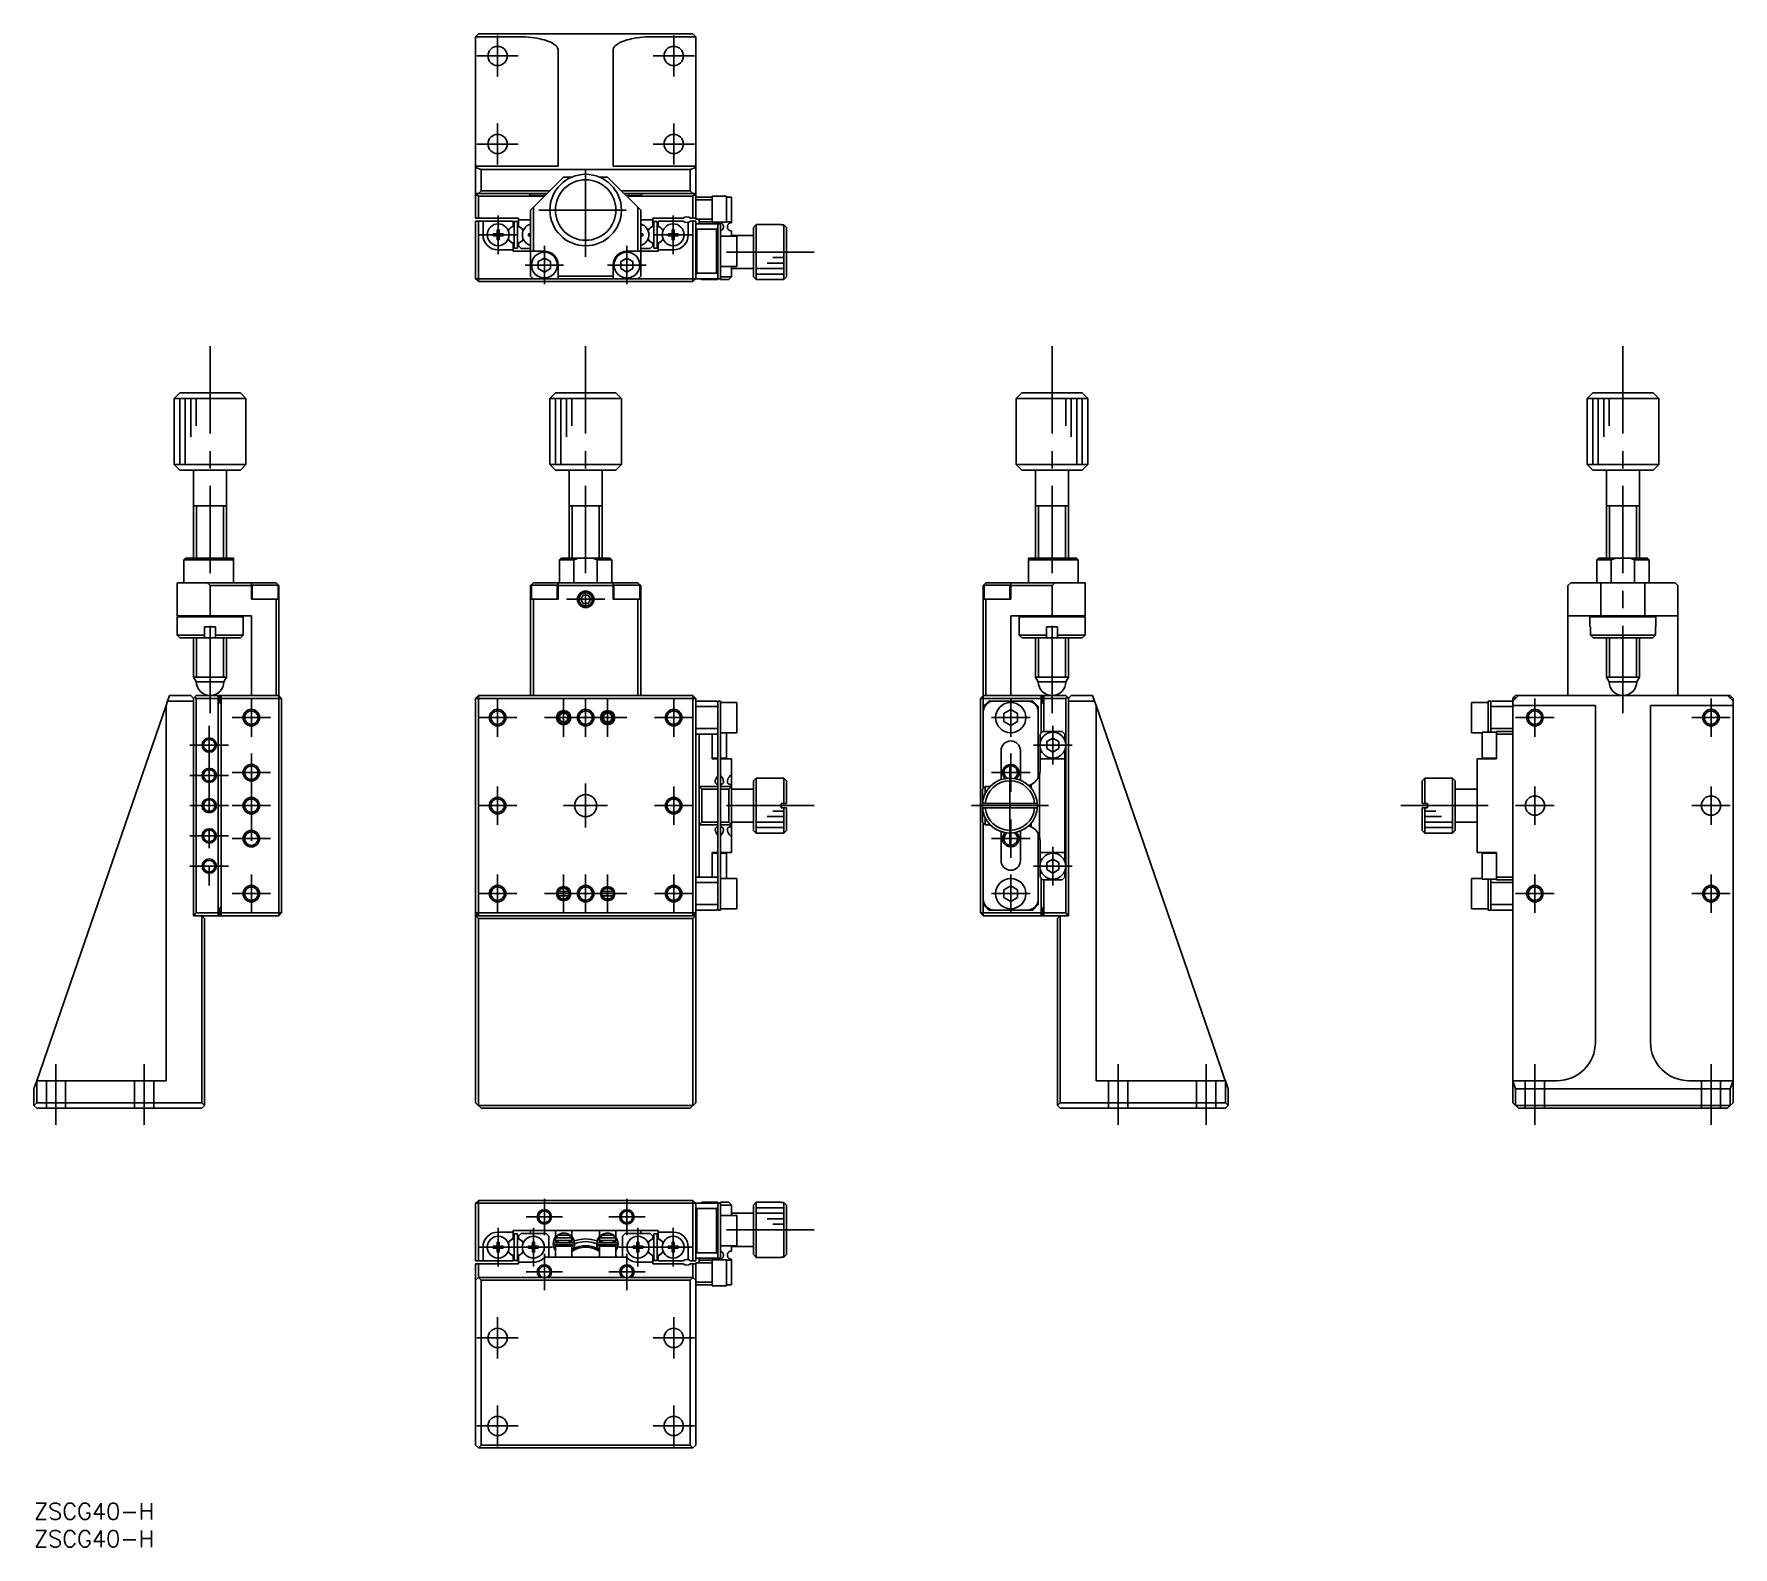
# Model space of a CAD drawing. Extents: x 0 to 309, y -8 to 267.
import ezdxf

# ---------------------------------------------------------------- set-up
doc = ezdxf.new("R2010")
doc.units = 0
doc.header["$LTSCALE"] = 0.5
doc.linetypes.add('CENTER', pattern=[50.8, 31.75, -6.35, 6.35, -6.35])
doc.linetypes.add('DASHED', pattern=[19.05, 12.7, -6.35])
for name, color, linetype in [('MSM_CENTER', 1, 'CENTER'), ('MSM_CONTINUOUS', 7, 'CONTINUOUS'), ('MSM_DASHED', 4, 'DASHED'), ('MSM_NARROW', 5, 'CONTINUOUS'), ('MSM_PART_NUMBER', 7, 'CONTINUOUS')]:
    doc.layers.add(name, color=color, linetype=linetype)
doc.styles.get("Standard").update_dxf_attribs({"font": 'txt.shx', "height": 3, "bigfont": 'bigfont.shx'})

# ---------------------------------------------------------------- blocks, each defined once
blk = doc.blocks.new('*U3')
at = {"layer": 'MSM_PART_NUMBER'}
blk.add_text('ZSCG40-H', height=3, dxfattribs=at).set_placement((0, -3))
blk = doc.blocks.new('*U4')
at = {"layer": 'MSM_PART_NUMBER'}
blk.add_text('ZSCG40-H', height=3, dxfattribs=at).set_placement((0, -8))

msp = doc.modelspace()

# ---------------------------------------------------------------- linework, layer by layer
at = {"layer": 'MSM_CENTER'}
for p, q in [((84.25, 259.25), (84.25, 266.75)), ((116.25, 259.25), (116.25, 266.75)), ((80.5, 263), (88, 263)), ((112.5, 263), (120, 263)), ((84.25, 243.25), (84.25, 250.75)), ((116.25, 243.25), (116.25, 250.75)), ((80.5, 247), (88, 247)), ((112.5, 247), (120, 247)), ((100.25, 226.500001), (100.25, 243.499999)), ((91.750001, 235), (108.749999, 235)), ((84.35, 234), (84.35, 227)), ((116.15, 234), (116.15, 227)), ((80.85, 230.5), (87.85, 230.5)), ((92.75, 228.5), (92.75, 221.5)), ((107.75, 228.5), (107.75, 221.5)), ((112.65, 230.5), (119.65, 230.5)), ((141.75, 227.35), (125.75, 227.35)), ((89.25, 225), (96.25, 225)), ((104.25, 225), (111.25, 225)), ((32, 210.250004), (32, 141.750004)), ((100.25, 210.250003), (100.25, 160.749996)), ((185, 210.250004), (185, 141.750004)), ((288.75, 210.250003), (288.75, 141.750004)), ((96.75, 164.249996), (103.75, 164.249996)), ((39.5, 146.249996), (39.5, 139.249996)), ((84.25, 146.249996), (84.25, 139.249996)), ((96.25, 146.249996), (96.25, 139.249996)), ((100.25, 146.249996), (100.25, 139.249996)), ((104.25, 146.249996), (104.25, 139.249996)), ((116.25, 146.249996), (116.25, 139.249996)), ((177.5, 146.249997), (177.5, 139.249997)), ((272.75, 146.249996), (272.75, 139.249996)), ((304.75, 146.249996), (304.75, 139.249996)), ((36, 142.749996), (43, 142.749996)), ((80.75, 142.749996), (87.75, 142.749996)), ((92.75, 142.749996), (107.75, 142.749996)), ((112.75, 142.749996), (119.75, 142.749996)), ((174, 142.749997), (181, 142.749997)), ((269.25, 142.749996), (276.25, 142.749996)), ((301.25, 142.749996), (308.25, 142.749996)), ((31.85, 141.249996), (31.85, 112.249996)), ((185.15, 141.249996), (185.15, 134.249996)), ((28.35, 137.749996), (35.35, 137.749996)), ((39.5, 136.249996), (39.5, 117.249996)), ((177.5, 136.249996), (177.5, 129.249996)), ((181.65, 137.749996), (188.65, 137.749996)), ((177.35, 119.749996), (177.35, 133.749996)), ((28.35, 132.249996), (35.35, 132.249996)), ((36, 132.749996), (43, 132.749996)), ((84.25, 130.249996), (84.25, 123.249996)), ((100.25, 122.749996), (100.25, 130.749996)), ((116.25, 130.249996), (116.25, 123.249996)), ((174, 132.749996), (181, 132.749996)), ((272.75, 130.249997), (272.75, 123.249997)), ((304.75, 130.249997), (304.75, 123.249997)), ((28.35, 126.749996), (35.35, 126.749996)), ((36, 126.749996), (43, 126.749996)), ((80.75, 126.749996), (87.75, 126.749996)), ((96.25, 126.749996), (104.25, 126.749996)), ((112.75, 126.749996), (119.75, 126.749996)), ((141.75, 126.749996), (124.75, 126.749996)), ((170.35, 126.749996), (184.35, 126.749996)), ((264.25, 126.749996), (247.25, 126.749996)), ((269.25, 126.749997), (276.25, 126.749997)), ((301.25, 126.749997), (308.25, 126.749997)), ((177.5, 124.249996), (177.5, 117.249996)), ((28.35, 121.249996), (35.35, 121.249996)), ((36, 120.749996), (43, 120.749996)), ((174, 120.749996), (181, 120.749996)), ((185.15, 119.249996), (185.15, 112.249996)), ((28.35, 115.749996), (35.35, 115.749996)), ((39.5, 114.249996), (39.5, 107.249996)), ((84.25, 114.249996), (84.25, 107.249996)), ((96.25, 114.249996), (96.25, 107.249996)), ((100.25, 114.249996), (100.25, 107.249996)), ((104.25, 114.249996), (104.25, 107.249996)), ((116.25, 114.249996), (116.25, 107.249996)), ((177.5, 114.249997), (177.5, 107.249997)), ((181.65, 115.749996), (188.65, 115.749996)), ((272.75, 114.249996), (272.75, 107.249996)), ((304.75, 114.249997), (304.75, 107.249997)), ((36, 110.749996), (43, 110.749996)), ((80.75, 110.749996), (87.75, 110.749996)), ((92.75, 110.749996), (107.75, 110.749996)), ((112.75, 110.749996), (119.75, 110.749996)), ((174, 110.749997), (181, 110.749997)), ((269.25, 110.749996), (276.25, 110.749996)), ((301.25, 110.749997), (308.25, 110.749997)), ((4, 79.749996), (4, 68.749996)), ((20, 79.749996), (20, 68.749996)), ((197, 79.749996), (197, 68.749996)), ((213, 79.749996), (213, 68.749996)), ((272.75, 79.749996), (272.75, 68.749996)), ((304.75, 79.749996), (304.75, 68.749996)), ((92.75, 48.7), (92.75, 55.3)), ((107.75, 48.7), (107.75, 55.3)), ((84.35, 50), (84.35, 43)), ((89.45, 52), (96.05, 52)), ((90.75, 50), (90.75, 43)), ((104.45, 52), (111.05, 52)), ((109.75, 50), (109.75, 43)), ((116.15, 50), (116.15, 43)), ((141.75, 49.65), (125.75, 49.65)), ((80.85, 46.5), (94.25, 46.5)), ((106.25, 46.5), (119.65, 46.5)), ((92.75, 38.7), (92.75, 45.3)), ((107.75, 38.7), (107.75, 45.3)), ((89.45, 42), (96.05, 42)), ((104.45, 42), (111.05, 42)), ((84.25, 26.25), (84.25, 33.75)), ((116.25, 26.25), (116.25, 33.75)), ((80.5, 30), (88, 30)), ((112.5, 30), (120, 30)), ((84.25, 10.25), (84.25, 17.75)), ((116.25, 10.25), (116.25, 17.75)), ((80.5, 14), (88, 14)), ((112.5, 14), (120, 14))]:
    msp.add_line(p, q, dxfattribs=at)
at = {"layer": 'MSM_CONTINUOUS'}
for p, q in [((80.75, 267), (80.25, 266.5)), ((80.25, 233.5), (80.25, 266.5)), ((80.25, 266.483509), (88.25, 266.483509)), ((80.75, 267), (119.75, 267)), ((88.25, 266.483509), (88.799214, 266.476078)), ((88.799214, 266.476078), (89.345041, 266.453834)), ((89.345041, 266.453834), (89.884118, 266.416912)), ((89.884118, 266.416912), (90.413119, 266.36554)), ((90.413119, 266.36554), (90.928784, 266.300036)), ((90.928784, 266.300036), (91.427933, 266.220802)), ((91.427933, 266.220802), (91.90749, 266.128328)), ((91.90749, 266.128328), (92.364497, 266.023184)), ((92.364497, 266.023184), (92.796136, 265.906017)), ((92.796136, 265.906017), (93.199747, 265.77755)), ((93.199747, 265.77755), (93.572842, 265.638576)), ((93.572842, 265.638576), (93.913119, 265.48995)), ((106.586881, 265.48995), (106.927158, 265.638576)), ((106.927158, 265.638576), (107.300253, 265.77755)), ((107.300253, 265.77755), (107.703864, 265.906017)), ((107.703864, 265.906017), (108.135503, 266.023184)), ((108.135503, 266.023184), (108.59251, 266.128328)), ((108.59251, 266.128328), (109.072067, 266.220802)), ((109.072067, 266.220802), (109.571216, 266.300036)), ((109.571216, 266.300036), (110.086881, 266.36554)), ((110.086881, 266.36554), (110.615882, 266.416912)), ((110.615882, 266.416912), (111.154959, 266.453834)), ((111.154959, 266.453834), (111.700786, 266.476078)), ((111.700786, 266.476078), (112.25, 266.483509)), ((112.25, 266.483509), (120.25, 266.483509)), ((120.25, 266.5), (119.75, 267)), ((120.25, 266.5), (120.25, 233.35)), ((93.913119, 265.48995), (94.218481, 265.33259)), ((94.218481, 265.33259), (94.487046, 265.167466)), ((94.487046, 265.167466), (94.717157, 264.995595)), ((94.717157, 264.995595), (94.907396, 264.818037)), ((94.907396, 264.818037), (95.056589, 264.635887)), ((95.056589, 264.635887), (95.163818, 264.450268)), ((95.163818, 264.450268), (95.228421, 264.262325)), ((95.228421, 264.262325), (95.25, 264.073215)), ((95.25, 264.073215), (95.25, 243)), ((105.25, 264.073215), (105.271579, 264.262325)), ((105.25, 243), (105.25, 264.073215)), ((105.271579, 264.262325), (105.336182, 264.450268)), ((105.336182, 264.450268), (105.443411, 264.635887)), ((105.443411, 264.635887), (105.592604, 264.818037)), ((105.592604, 264.818037), (105.782843, 264.995595)), ((105.782843, 264.995595), (106.012954, 265.167466)), ((106.012954, 265.167466), (106.281519, 265.33259)), ((106.281519, 265.33259), (106.586881, 265.48995)), ((95.25, 243), (80.25, 243)), ((80.25, 242.724903), (81.25, 242.380576)), ((119.25, 242.380576), (81.25, 242.380576)), ((81.25, 242.380576), (81.25, 238.5)), ((90.25, 235), (96.25, 241)), ((96.25, 241), (97.750003, 241)), ((102.749997, 241), (104.25, 241)), ((110.25, 235), (104.25, 241)), ((120.25, 243), (105.25, 243)), ((119.25, 242.380576), (120.25, 242.724903)), ((119.25, 238.5), (119.25, 242.380576)), ((80.25, 237.5), (81.25, 238.5)), ((93.25, 238), (80.25, 238)), ((80.5, 237.75), (80.75, 237.5)), ((81.25, 238.5), (93.75, 238.5)), ((90.25, 237.65), (89.9, 238)), ((106.75, 238.5), (119.25, 238.5)), ((120.25, 238), (107.25, 238)), ((110.6, 238), (110.25, 237.65)), ((119.25, 238.5), (120.25, 237.5)), ((119.75, 237.5), (120, 237.75)), ((80.75, 237.5), (80.75, 233.5)), ((92.75, 237.5), (80.75, 237.5)), ((90.25, 237.65), (92.9, 237.65)), ((90.25, 223), (90.25, 235)), ((90.75, 235.5), (90.75, 227.5)), ((107.6, 237.65), (110.25, 237.65)), ((119.75, 237.5), (107.75, 237.5)), ((109.75, 227.5), (109.75, 235.5)), ((110.25, 223), (110.25, 235)), ((119.75, 233.5), (119.75, 237.5)), ((120.25, 237.35), (123.25, 237.35)), ((123.25, 236.85), (120.25, 236.85)), ((123.25, 237.5), (123.25, 232.8)), ((125.85, 237.5), (123.25, 237.5)), ((125.85, 232.8), (125.85, 237.5)), ((125.85, 237.35), (126.75, 237.35)), ((126.75, 232.7), (126.75, 237.35)), ((88.05, 233.5), (80.25, 233.5)), ((80.25, 222.5), (80.25, 233)), ((80.25, 233), (87.05, 233)), ((80.75, 222), (80.75, 233)), ((81.6, 230.5), (81.6, 233)), ((86.789905, 231.90064), (87.05, 232.050806)), ((87.05, 232.050806), (87.05, 233)), ((87.25, 232.9), (87.85, 232.9)), ((87.25, 232.9), (87.25, 228.1)), ((87.85, 228.1), (87.85, 232.9)), ((88.05, 233.5), (88.05, 232.050806)), ((90.25, 233.25), (88.05, 233.25)), ((88.310095, 231.90064), (88.05, 232.050806)), ((112.45, 233.25), (110.25, 233.25)), ((112.189905, 231.90064), (112.45, 232.050806)), ((112.45, 233.5), (117.988562, 233.5)), ((112.45, 232.050806), (112.45, 233.5)), ((113.25, 232.9), (112.65, 232.9)), ((112.65, 232.9), (112.65, 228.1)), ((113.25, 228.1), (113.25, 232.9)), ((117.988562, 233), (113.45, 233)), ((113.45, 233), (113.45, 232.050806)), ((113.710095, 231.90064), (113.45, 232.050806)), ((118.9, 232.781754), (118.9, 230.5)), ((119.311438, 233.5), (120.25, 233.5)), ((120.25, 233), (119.311438, 233)), ((119.75, 222), (119.75, 233)), ((120.25, 233.35), (123.25, 233.35)), ((120.25, 233), (120.25, 222.5)), ((120.25, 232.5), (124.75, 232.5)), ((120.25, 231.7), (120.45, 231.5)), ((120.85, 232.5), (120.85, 233.35)), ((123.25, 232.85), (120.85, 232.85)), ((123.25, 232.8), (125.85, 232.8)), ((124.040453, 232.500328), (124.071979, 232.527924)), ((124.05, 231.5), (124.25, 231.7)), ((124.071979, 232.527924), (124.109014, 232.556703)), ((124.109014, 232.556703), (124.148595, 232.583623)), ((124.148595, 232.583623), (124.191047, 232.608569)), ((124.191047, 232.608569), (124.236696, 232.631426)), ((124.236696, 232.631426), (124.260604, 232.641931)), ((124.25, 232.5), (124.25, 222.35)), ((124.260604, 232.641931), (124.285602, 232.651881)), ((124.285602, 232.651881), (124.311799, 232.6612)), ((124.311799, 232.6612), (124.339303, 232.66981)), ((124.339303, 232.66981), (124.368221, 232.677638)), ((124.368221, 232.677638), (124.38241, 232.681035)), ((124.38241, 232.681035), (124.397013, 232.684229)), ((124.397013, 232.684229), (124.412015, 232.687196)), ((124.412015, 232.687196), (124.427404, 232.689911)), ((124.427404, 232.689911), (124.443166, 232.692351)), ((124.443166, 232.692351), (124.459288, 232.694494)), ((124.459288, 232.694494), (124.472403, 232.695975)), ((124.472403, 232.695975), (124.485743, 232.697242)), ((124.485743, 232.697242), (124.499264, 232.698282)), ((124.499264, 232.698282), (124.509792, 232.698921)), ((124.509792, 232.698921), (124.520409, 232.699415)), ((124.520409, 232.699415), (124.531085, 232.699761)), ((124.531085, 232.699761), (124.541789, 232.699955)), ((124.541789, 232.699955), (124.552242, 232.699996)), ((124.552242, 232.699996), (124.5627, 232.699891)), ((124.5627, 232.699891), (124.573134, 232.699643)), ((124.573134, 232.699643), (124.583513, 232.699251)), ((124.583513, 232.699251), (124.594149, 232.698699)), ((124.594149, 232.698699), (124.604708, 232.698001)), ((124.604708, 232.698001), (124.615167, 232.697163)), ((124.615167, 232.697163), (124.625499, 232.69619)), ((124.625499, 232.69619), (124.638565, 232.694752)), ((124.638565, 232.694752), (124.651416, 232.693111)), ((124.651416, 232.693111), (124.66403, 232.69128)), ((124.66403, 232.69128), (124.676384, 232.689275)), ((124.676384, 232.689275), (124.692897, 232.686261)), ((124.692897, 232.686261), (124.708956, 232.682962)), ((124.708956, 232.682962), (124.724556, 232.679404)), ((124.724556, 232.679404), (124.752702, 232.672107)), ((124.75, 222.35), (124.75, 232.5)), ((124.752702, 232.672107), (124.77952, 232.664064)), ((124.77952, 232.664064), (124.805102, 232.65534)), ((124.805102, 232.65534), (124.829544, 232.646002)), ((124.829544, 232.646002), (124.852937, 232.636114)), ((124.852937, 232.636114), (124.875377, 232.625744)), ((124.875377, 232.625744), (124.925782, 232.599198)), ((124.925782, 232.599198), (124.972476, 232.570031)), ((124.972476, 232.570031), (125.015704, 232.538339)), ((125.015704, 232.538339), (125.055712, 232.504218)), ((125.055712, 232.504218), (125.092745, 232.467765)), ((125.092745, 232.467765), (125.127049, 232.429076)), ((125.127049, 232.429076), (125.162534, 232.382794)), ((125.162534, 232.382794), (125.19452, 232.33354)), ((125.196085, 231.569114), (125.18117, 231.544882)), ((125.19452, 232.33354), (125.222819, 232.281382)), ((125.213059, 231.599503), (125.196085, 231.569114)), ((125.228405, 231.630222), (125.213059, 231.599503)), ((125.222819, 232.281382), (125.241954, 232.239312)), ((125.242142, 231.661148), (125.228405, 231.630222)), ((125.241954, 232.239312), (125.258687, 232.195497)), ((125.254286, 231.692161), (125.242142, 231.661148)), ((125.26777, 231.732506), (125.254286, 231.692161)), ((125.258687, 232.195497), (125.272841, 232.150011)), ((125.278759, 231.77278), (125.26777, 231.732506)), ((125.272841, 232.150011), (125.284243, 232.10293)), ((125.287343, 231.812793), (125.278759, 231.77278)), ((125.284243, 232.10293), (125.292236, 232.05758)), ((125.294994, 231.86352), (125.287343, 231.812793)), ((125.292236, 232.05758), (125.297515, 232.010773)), ((125.299101, 231.913552), (125.294994, 231.86352)), ((125.297515, 232.010773), (125.299872, 231.9627)), ((125.299872, 231.9627), (125.299101, 231.913552)), ((126.75, 232.85), (125.85, 232.85)), ((126.000053, 231.941088), (126.000821, 231.985081)), ((126.001217, 231.907283), (126.000053, 231.941088)), ((126.000821, 231.985081), (126.0041, 232.028319)), ((126.003948, 231.873153), (126.001217, 231.907283)), ((126.008315, 231.838629), (126.003948, 231.873153)), ((126.0041, 232.028319), (126.009745, 232.070508)), ((126.014299, 231.804247), (126.008315, 231.838629)), ((126.009745, 232.070508), (126.017742, 232.112165)), ((126.022016, 231.769614), (126.014299, 231.804247)), ((126.017742, 232.112165), (126.027893, 232.152637)), ((126.031385, 231.73531), (126.022016, 231.769614)), ((126.027893, 232.152637), (126.04025, 232.192396)), ((126.042566, 231.700926), (126.031385, 231.73531)), ((126.04025, 232.192396), (126.054579, 232.230874)), ((126.055552, 231.666729), (126.042566, 231.700926)), ((126.054579, 232.230874), (126.070837, 232.268178)), ((126.066031, 231.642288), (126.055552, 231.666729)), ((126.077509, 231.617952), (126.066031, 231.642288)), ((126.070837, 232.268178), (126.093845, 232.313264)), ((126.094163, 231.586167), (126.077509, 231.617952)), ((126.093845, 232.313264), (126.119668, 232.356427)), ((126.112613, 231.554735), (126.094163, 231.586167)), ((126.119668, 232.356427), (126.148096, 232.39745)), ((126.148096, 232.39745), (126.179511, 232.436872)), ((126.179511, 232.436872), (126.2135, 232.474088)), ((126.2135, 232.474088), (126.250627, 232.509581)), ((126.250627, 232.509581), (126.290531, 232.54278)), ((126.290531, 232.54278), (126.33362, 232.573801)), ((126.33362, 232.573801), (126.360822, 232.591125)), ((126.360822, 232.591125), (126.389395, 232.607622)), ((126.389395, 232.607622), (126.4194, 232.623204)), ((126.4194, 232.623204), (126.45113, 232.637878)), ((126.45113, 232.637878), (126.467566, 232.644789)), ((126.467566, 232.644789), (126.484493, 232.651431)), ((126.484493, 232.651431), (126.508146, 232.659937)), ((126.508146, 232.659937), (126.532882, 232.667888)), ((126.532882, 232.667888), (126.558784, 232.675215)), ((126.558784, 232.675215), (126.572439, 232.678679)), ((126.572439, 232.678679), (126.586451, 232.681951)), ((126.586451, 232.681951), (126.600822, 232.685014)), ((126.600822, 232.685014), (126.614617, 232.687678)), ((126.614617, 232.687678), (126.628788, 232.690135)), ((126.628788, 232.690135), (126.643304, 232.692365)), ((126.643304, 232.692365), (126.658135, 232.694347)), ((126.658135, 232.694347), (126.673249, 232.69606)), ((126.673249, 232.69606), (126.688617, 232.697484)), ((126.688617, 232.697484), (126.700687, 232.698375)), ((126.700687, 232.698375), (126.712906, 232.699078)), ((126.712906, 232.699078), (126.725229, 232.699587)), ((126.725229, 232.699587), (126.737609, 232.699896)), ((126.737609, 232.699896), (126.75, 232.7)), ((131.25, 232.35), (130.75, 231.85)), ((130.75, 222.85), (130.75, 231.85)), ((131.25, 232.35), (131.25, 222.35)), ((135.75, 232.35), (131.25, 232.35)), ((135.75, 232.35), (135.75, 232.333974)), ((135.75, 232.333974), (136.25, 232.333974)), ((136.25, 222.366026), (136.25, 232.333974)), ((136.25, 232.333974), (136.75, 231.832187)), ((136.75, 231.832187), (136.75, 222.867813)), ((83.463639, 230.68), (84.17, 230.68)), ((83.463639, 230.32), (83.463639, 230.68)), ((84.17, 230.32), (83.463639, 230.32)), ((84.17, 231.386361), (84.53, 231.386361)), ((84.17, 230.68), (84.17, 231.386361)), ((84.180372, 230.669628), (84.17, 230.68)), ((84.180372, 230.330372), (84.17, 230.32)), ((84.17, 229.613639), (84.17, 230.32)), ((84.53, 229.613639), (84.17, 229.613639)), ((84.180372, 230.669628), (84.519628, 230.669628)), ((84.180372, 230.330372), (84.180372, 230.669628)), ((84.519628, 230.330372), (84.180372, 230.330372)), ((84.519628, 230.669628), (84.53, 230.68)), ((84.519628, 230.669628), (84.519628, 230.330372)), ((84.519628, 230.330372), (84.53, 230.32)), ((84.53, 231.386361), (84.53, 230.68)), ((84.53, 230.68), (85.236361, 230.68)), ((84.53, 230.32), (84.53, 229.613639)), ((85.236361, 230.32), (84.53, 230.32)), ((85.236361, 230.68), (85.236361, 230.32)), ((87.05, 228.949194), (86.789905, 229.09936)), ((87.05, 227.5), (87.05, 228.949194)), ((88.05, 228.949194), (88.310095, 229.09936)), ((88.05, 228.949194), (88.05, 228.5)), ((88.05, 228.5), (88.55, 228)), ((89.863639, 230.68), (90.25, 230.68)), ((89.863639, 230.32), (89.863639, 230.68)), ((89.863639, 230.32), (90.25, 230.32)), ((110.216476, 230.68), (110.636361, 230.68)), ((110.636361, 230.32), (110.25, 230.32)), ((110.636361, 230.68), (110.636361, 230.32)), ((111.95, 228), (112.45, 228.5)), ((112.45, 228.949194), (112.189905, 229.09936)), ((112.45, 228.5), (112.45, 228.949194)), ((113.45, 228.949194), (113.710095, 229.09936)), ((113.45, 227.5), (113.45, 228.949194)), ((115.263639, 230.68), (115.97, 230.68)), ((115.263639, 230.32), (115.263639, 230.68)), ((115.263639, 230.32), (115.97, 230.32)), ((115.97, 231.386361), (116.33, 231.386361)), ((115.97, 230.68), (115.97, 231.386361)), ((115.980372, 230.669628), (115.97, 230.68)), ((115.980372, 230.330372), (115.97, 230.32)), ((115.97, 229.613639), (115.97, 230.32)), ((116.33, 229.613639), (115.97, 229.613639)), ((115.980372, 230.669628), (116.319628, 230.669628)), ((115.980372, 230.330372), (115.980372, 230.669628)), ((116.319628, 230.330372), (115.980372, 230.330372)), ((116.319628, 230.669628), (116.33, 230.68)), ((116.319628, 230.669628), (116.319628, 230.330372)), ((116.319628, 230.330372), (116.33, 230.32)), ((116.33, 231.386361), (116.33, 230.68)), ((116.33, 230.68), (117.036361, 230.68)), ((116.33, 230.32), (116.33, 229.613639)), ((117.036361, 230.32), (116.33, 230.32)), ((117.036361, 230.68), (117.036361, 230.32)), ((124.05, 231.5), (120.45, 231.5)), ((120.45, 231.5), (120.45, 223.5)), ((124.05, 223.5), (124.05, 231.5)), ((124.774953, 231.234532), (124.75, 231.227158)), ((127.75, 230.25), (124.75, 230.25)), ((124.799576, 231.242744), (124.774953, 231.234532)), ((124.823817, 231.25177), (124.799576, 231.242744)), ((124.854777, 231.264724), (124.823817, 231.25177)), ((124.885011, 231.27899), (124.854777, 231.264724)), ((124.914419, 231.294491), (124.885011, 231.27899)), ((124.942902, 231.311151), (124.914419, 231.294491)), ((124.969487, 231.328289), (124.942902, 231.311151)), ((124.995173, 231.346418), (124.969487, 231.328289)), ((125.019895, 231.365455), (124.995173, 231.346418)), ((125.04359, 231.385315), (125.019895, 231.365455)), ((125.066825, 231.406505), (125.04359, 231.385315)), ((125.08897, 231.428461), (125.066825, 231.406505)), ((125.109985, 231.45109), (125.08897, 231.428461)), ((125.129834, 231.474298), (125.109985, 231.45109)), ((125.148035, 231.497395), (125.129834, 231.474298)), ((125.16515, 231.520949), (125.148035, 231.497395)), ((125.18117, 231.544882), (125.16515, 231.520949)), ((126.132859, 231.523811), (126.112613, 231.554735)), ((126.149013, 231.501319), (126.132859, 231.523811)), ((126.166165, 231.479217), (126.149013, 231.501319)), ((126.183324, 231.458697), (126.166165, 231.479217)), ((126.201371, 231.438623), (126.183324, 231.458697)), ((126.226409, 231.413019), (126.201371, 231.438623)), ((126.252951, 231.388361), (126.226409, 231.413019)), ((126.280924, 231.364793), (126.252951, 231.388361)), ((126.302493, 231.348139), (126.280924, 231.364793)), ((126.324803, 231.332175), (126.302493, 231.348139)), ((126.348002, 231.316837), (126.324803, 231.332175)), ((126.371906, 231.302278), (126.348002, 231.316837)), ((126.396463, 231.288554), (126.371906, 231.302278)), ((126.421269, 231.275881), (126.396463, 231.288554)), ((126.446648, 231.264086), (126.421269, 231.275881)), ((126.472162, 231.253362), (126.446648, 231.264086)), ((126.498164, 231.243546), (126.472162, 231.253362)), ((126.524591, 231.234674), (126.498164, 231.243546)), ((126.552305, 231.226526), (126.524591, 231.234674)), ((126.580401, 231.219429), (126.552305, 231.226526)), ((126.608802, 231.213411), (126.580401, 231.219429)), ((126.637008, 231.208561), (126.608802, 231.213411)), ((126.665421, 231.204784), (126.637008, 231.208561)), ((126.693526, 231.20213), (126.665421, 231.204784)), ((126.721744, 231.200534), (126.693526, 231.20213)), ((126.75, 231.2), (126.721744, 231.200534)), ((126.75, 230.25), (126.75, 231.2)), ((130.75, 230.35), (126.75, 230.35)), ((127.75, 224.75), (127.75, 230.25)), ((87.05, 227.75), (84.35, 227.75)), ((92.75, 227.5), (87.05, 227.5)), ((87.25, 228.1), (87.85, 228.1)), ((88.55, 228), (90.25, 228)), ((92.75, 226.270171), (91.65, 225.635085)), ((91.65, 225.635085), (91.65, 224.364915)), ((93.85, 225.635085), (92.75, 226.270171)), ((93.85, 225.635085), (93.85, 224.364915)), ((107.75, 226.270171), (106.65, 225.635085)), ((106.65, 224.364915), (106.65, 225.635085)), ((113.45, 227.5), (107.75, 227.5)), ((107.75, 226.270171), (108.85, 225.635085)), ((108.85, 225.635085), (108.85, 224.364915)), ((110.25, 228), (111.95, 228)), ((113.25, 228.1), (112.65, 228.1)), ((116.15, 227.75), (113.45, 227.75)), ((80.75, 222), (80.25, 222.5)), ((124.75, 222.5), (80.25, 222.5)), ((90.25, 223), (90.75, 222.5)), ((92.75, 223.729829), (91.65, 224.364915)), ((93.85, 224.364915), (92.75, 223.729829)), ((95.25, 222.5), (95.25, 225)), ((95.25, 223), (105.25, 223)), ((105.25, 225), (105.25, 222.5)), ((107.75, 223.729829), (106.65, 224.364915)), ((108.85, 224.364915), (107.75, 223.729829)), ((109.75, 222.5), (110.25, 223)), ((119.75, 222), (120.25, 222.5)), ((120.45, 223.5), (120.25, 223.3)), ((120.45, 223.5), (124.05, 223.5)), ((121.2, 222.5), (121.35, 222.35)), ((124.25, 222.35), (121.35, 222.35)), ((124.25, 223.3), (124.05, 223.5)), ((124.75, 224.75), (127.75, 224.75)), ((124.75, 222.85), (126.75, 222.85)), ((126.25, 222.35), (124.75, 222.35)), ((126.25, 222.35), (126.75, 222.85)), ((126.75, 224.75), (126.75, 222.85)), ((126.75, 224.35), (130.75, 224.35)), ((130.75, 222.85), (131.25, 222.35)), ((131.25, 222.35), (135.75, 222.35)), ((136.25, 222.366026), (135.75, 222.366026)), ((135.75, 222.366026), (135.75, 222.35)), ((136.75, 222.867813), (136.25, 222.366026)), ((119.75, 222), (80.75, 222)), ((26.5, 201.749996), (25.5, 200.749996)), ((38.5, 200.749996), (25.5, 200.749996)), ((25.5, 200.749996), (25.5, 188.749996)), ((26.5, 201.749996), (37.5, 201.749996)), ((38.5, 200.749996), (37.5, 201.749996)), ((38.5, 188.749996), (38.5, 200.749996)), ((94.75, 201.749996), (93.75, 200.749996)), ((106.75, 200.749996), (93.75, 200.749996)), ((93.75, 200.749996), (93.75, 188.749996)), ((94.75, 201.749996), (105.75, 201.749996)), ((106.75, 200.749996), (105.75, 201.749996)), ((106.75, 188.749996), (106.75, 200.749996)), ((179.5, 201.749996), (178.5, 200.749996)), ((191.5, 200.749996), (178.5, 200.749996)), ((178.5, 200.749996), (178.5, 188.749996)), ((179.5, 201.749996), (190.5, 201.749996)), ((191.5, 200.749996), (190.5, 201.749996)), ((191.5, 188.749996), (191.5, 200.749996)), ((283.25, 201.749996), (282.25, 200.749996)), ((295.25, 200.749996), (282.25, 200.749996)), ((282.25, 200.749996), (282.25, 188.749996)), ((283.25, 201.749996), (294.25, 201.749996)), ((295.25, 200.749996), (294.25, 201.749996)), ((295.25, 188.749996), (295.25, 200.749996)), ((25.5, 188.749996), (38.5, 188.749996)), ((25.5, 188.749996), (26.5, 187.749996)), ((37.5, 187.749996), (38.5, 188.749996)), ((93.75, 188.749996), (106.75, 188.749996)), ((93.75, 188.749996), (94.75, 187.749996)), ((105.75, 187.749996), (106.75, 188.749996)), ((178.5, 188.749996), (191.5, 188.749996)), ((178.5, 188.749996), (179.5, 187.749996)), ((190.5, 187.749996), (191.5, 188.749996)), ((282.25, 188.749996), (295.25, 188.749996)), ((282.25, 188.749996), (283.25, 187.749996)), ((294.25, 187.749996), (295.25, 188.749996)), ((37.5, 187.749996), (26.5, 187.749996)), ((29, 187.749996), (29, 171.750016)), ((35, 171.750016), (35, 187.749996)), ((105.75, 187.749996), (94.75, 187.749996)), ((97.25, 187.749996), (97.25, 171.750016)), ((103.25, 171.750016), (103.25, 187.749996)), ((190.5, 187.749996), (179.5, 187.749996)), ((182, 187.749996), (182, 171.750016)), ((188, 171.750016), (188, 187.749996)), ((294.25, 187.749996), (283.25, 187.749996)), ((285.75, 187.749996), (285.75, 171.750016)), ((291.75, 171.750016), (291.75, 187.749996)), ((35.000005, 181.249996), (28.999995, 181.249996)), ((103.250005, 181.249996), (97.249995, 181.249996)), ((188.000005, 181.249996), (181.999995, 181.249996)), ((291.750005, 181.249996), (285.749995, 181.249996)), ((27.55, 171.749996), (27.25, 171.449996)), ((36.25, 171.449996), (27.25, 171.449996)), ((27.25, 171.449996), (27.25, 167.249996)), ((27.55, 171.749996), (36.25, 171.749996)), ((36.25, 171.749996), (36.25, 167.249996)), ((95.8, 171.749996), (95.5, 171.449996)), ((98.12868, 171.449996), (95.5, 171.449996)), ((95.5, 171.449996), (95.5, 167.249996)), ((95.8, 171.749996), (104.7, 171.749996)), ((98.930909, 171.749996), (98.12868, 171.449996)), ((98.12868, 171.449996), (98.12868, 167.249996)), ((102.37132, 171.449996), (101.569091, 171.749996)), ((105, 171.449996), (102.37132, 171.449996)), ((102.37132, 167.249996), (102.37132, 171.449996)), ((105, 171.449996), (104.7, 171.749996)), ((105, 167.249996), (105, 171.449996)), ((180.75, 167.249996), (180.75, 171.749996)), ((180.75, 171.749996), (189.45, 171.749996)), ((189.75, 171.449996), (180.75, 171.449996)), ((189.75, 171.449996), (189.45, 171.749996)), ((189.75, 167.249996), (189.75, 171.449996)), ((284.3, 171.749996), (284, 171.449996)), ((286.62868, 171.449996), (284, 171.449996)), ((284, 171.449996), (284, 167.249996)), ((284.3, 171.749996), (293.2, 171.749996)), ((287.430909, 171.749996), (286.62868, 171.449996)), ((286.62868, 171.449996), (286.62868, 167.249996)), ((290.87132, 171.449996), (290.069091, 171.749996)), ((293.5, 171.449996), (290.87132, 171.449996)), ((290.87132, 167.249996), (290.87132, 171.449996)), ((293.5, 171.449996), (293.2, 171.749996)), ((293.5, 167.249996), (293.5, 171.449996)), ((26, 161.249996), (26, 167.249996)), ((26, 167.249996), (44, 167.249996)), ((32, 166.749996), (31.5, 167.249996)), ((32, 166.749996), (32, 161.249996)), ((39.5, 166.749996), (32, 166.749996)), ((39.5, 167.249996), (39.5, 164.249996)), ((42, 166.849997), (39.65, 166.849996)), ((44.35, 166.849997), (39.65, 166.849996)), ((39.65, 166.849996), (39.65, 164.249996)), ((40.729829, 166.849996), (41.364915, 166.849997)), ((42.635085, 166.849996), (40.729829, 166.849996)), ((41.364915, 166.849997), (44.35, 166.849997)), ((43.270171, 166.849997), (42.635085, 166.849996)), ((44.5, 166.749996), (44, 167.249996)), ((44.35, 164.249997), (44.35, 166.849997)), ((44.5, 166.749996), (44.5, 106.749996)), ((90.75, 167.249996), (90.25, 166.749996)), ((90.25, 146.749996), (90.25, 166.749996)), ((95.1, 166.849997), (90.4, 166.849996)), ((90.4, 166.849996), (90.4, 164.249996)), ((90.75, 167.249996), (109.75, 167.249996)), ((95.1, 164.249997), (95.1, 166.849997)), ((95.25, 167.249996), (95.25, 164.249996)), ((105.25, 166.749996), (95.25, 166.749996)), ((105.25, 167.249996), (105.25, 164.249996)), ((110.1, 166.849997), (105.4, 166.849996)), ((105.4, 166.849996), (105.4, 164.249996)), ((110.25, 166.749996), (109.75, 167.249996)), ((110.1, 164.249997), (110.1, 166.849997)), ((110.25, 166.749996), (110.25, 146.749996)), ((173, 167.249996), (172.5, 166.749996)), ((172.5, 129.899996), (172.5, 166.749996)), ((175, 166.849997), (172.65, 166.849997)), ((172.65, 166.849997), (172.65, 164.249997)), ((191, 167.249996), (173, 167.249996)), ((177.35, 166.849996), (175, 166.849997)), ((177.35, 164.249996), (177.35, 166.849996)), ((177.5, 167.249996), (177.5, 164.249996)), ((185, 166.749996), (177.5, 166.749996)), ((184.999998, 161.249996), (185, 166.749996)), ((185.5, 167.249996), (185, 166.749996)), ((191, 167.249996), (191, 161.249996)), ((278.749998, 161.249996), (278.75, 166.749996)), ((279.25, 167.249996), (278.75, 166.749996)), ((279.25, 167.249996), (298.25, 167.249996)), ((284.75, 167.249996), (284.75, 161.249996)), ((292.75, 161.249996), (292.75, 167.249996)), ((298.75, 166.749996), (298.25, 167.249996)), ((298.75, 166.749996), (298.75, 146.749996)), ((44.5, 164.249996), (39.5, 164.249996)), ((44, 146.749996), (44, 164.249996)), ((90.25, 164.249996), (95.25, 164.249996)), ((90.75, 164.249996), (90.75, 146.749996)), ((99.383975, 164.249996), (99.816987, 164.999996)), ((99.816987, 163.499996), (99.383975, 164.249996)), ((99.816987, 164.999996), (100.683013, 164.999996)), ((100.683013, 164.999996), (101.116025, 164.249996)), ((101.116025, 164.249996), (100.683013, 163.499996)), ((105.25, 164.249996), (110.25, 164.249996)), ((109.75, 146.749996), (109.75, 164.249996)), ((172.5, 164.249996), (177.5, 164.249996)), ((173, 164.249996), (173, 146.749996)), ((26.2, 161.249997), (26, 161.049997)), ((39.5, 161.249996), (26, 161.249996)), ((38, 161.049996), (26, 161.049997)), ((26, 161.049997), (26, 157.749997)), ((38, 161.049996), (37.8, 161.249996)), ((38, 157.749996), (38, 161.049996)), ((39.5, 161.249996), (39.5, 146.749996)), ((100.683013, 163.499996), (99.816987, 163.499996)), ((191, 161.249996), (177.5, 161.249996)), ((177.5, 161.249996), (177.5, 146.749996)), ((179.2, 161.249996), (179, 161.049996)), ((185, 161.049996), (179, 161.049996)), ((179, 161.049996), (179, 157.749996)), ((191, 161.049997), (185, 161.049996)), ((191, 161.049997), (190.8, 161.249997)), ((191, 157.749997), (191, 161.049997)), ((298.75, 161.249996), (278.749998, 161.249996)), ((278.749998, 161.249996), (278.749998, 146.749996)), ((282.95, 161.249997), (282.75, 161.049997)), ((294.75, 161.049996), (282.75, 161.049997)), ((282.75, 161.049997), (282.75, 159.249997)), ((294.75, 161.049996), (294.55, 161.249996)), ((294.75, 159.249996), (294.75, 161.049996)), ((26, 157.749997), (31, 157.749997)), ((26, 157.749997), (26.5, 157.249997)), ((33, 159.249996), (31, 159.249997)), ((31, 159.249996), (31, 157.249996)), ((33, 157.249996), (33, 159.249996)), ((33, 157.749996), (38, 157.749996)), ((37.5, 157.249996), (38, 157.749996)), ((179, 157.749996), (184, 157.749996)), ((179, 157.749996), (179.5, 157.249996)), ((186, 159.249997), (184, 159.249996)), ((184, 159.249997), (184, 157.249997)), ((186, 157.249997), (186, 159.249997)), ((186, 157.749997), (191, 157.749997)), ((190.5, 157.249997), (191, 157.749997)), ((282.83392, 159.249997), (282.75, 159.249997)), ((282.83392, 157.749997), (282.83392, 159.249997)), ((282.83392, 157.749997), (294.66608, 157.749996)), ((283.341673, 157.249997), (282.83392, 157.749997)), ((294.66608, 157.749996), (294.158327, 157.249996)), ((294.75, 159.249996), (294.66608, 159.249996)), ((294.66608, 159.249996), (294.66608, 157.749996)), ((31, 157.249997), (26.5, 157.249997)), ((29, 157.249997), (29, 150.116022)), ((30.999746, 157.249996), (37.5, 157.249996)), ((35, 150.116022), (35, 157.249996)), ((186, 157.249996), (179.5, 157.249996)), ((182, 157.249996), (182, 150.116022)), ((190.5, 157.249997), (186, 157.249997)), ((188, 150.116022), (188, 157.249997)), ((294.158327, 157.249996), (283.341673, 157.249997)), ((284.106441, 157.249997), (283.341673, 157.249997)), ((285.75, 157.249996), (285.75, 150.116022)), ((291.75, 150.116022), (291.75, 157.249997)), ((294.158327, 157.249996), (293.393559, 157.249996)), ((29, 150.116022), (35, 150.116022)), ((29, 150.116022), (29.5, 149.249996)), ((34.5, 149.249996), (29.5, 149.249996)), ((34.5, 149.249996), (35, 150.116022)), ((182, 150.116022), (188, 150.116022)), ((182, 150.116022), (182.5, 149.249996)), ((187.5, 149.249996), (182.5, 149.249996)), ((187.5, 149.249996), (188, 150.116022)), ((285.75, 150.116022), (291.75, 150.116022)), ((285.75, 150.116022), (286.25, 149.249996)), ((291.25, 149.249996), (286.25, 149.249996)), ((291.25, 149.249996), (291.75, 150.116022)), ((24.275097, 145.749997), (24, 144.951058)), ((24.275097, 145.749997), (24.619424, 146.749996)), ((29, 145.749996), (24.275097, 145.749997)), ((24.619424, 146.749996), (28.5, 146.749996)), ((29, 146.249996), (28.5, 146.749996)), ((29, 146.249996), (29.5, 146.749996)), ((29, 106.749996), (29, 146.249996)), ((29.5, 146.249996), (29.25, 146.499996)), ((29.5, 146.749996), (44.5, 146.749996)), ((33.5, 146.249996), (29.5, 146.249996)), ((29.5, 146.249996), (29.5, 107.249996)), ((33.5, 146.749996), (33.5, 106.749996)), ((33.75, 146.749996), (33.75, 145.349996)), ((33.75, 145.349996), (34, 145.349996)), ((34, 106.749996), (34, 146.749996)), ((45, 146.249996), (34, 146.249996)), ((45, 146.249996), (44.5, 146.749996)), ((45, 146.249996), (45, 107.249996)), ((80.75, 146.749996), (80.25, 146.249996)), ((120.25, 146.249996), (80.25, 146.249996)), ((80.25, 72.749996), (80.25, 146.249996)), ((80.75, 146.749996), (119.75, 146.749996)), ((80.75, 106.749996), (80.75, 146.749996)), ((120.25, 146.249996), (119.75, 146.749996)), ((119.75, 106.749996), (119.75, 146.749996)), ((120.25, 146.249996), (120.25, 144.749997)), ((120.45, 145.749996), (120.25, 145.549996)), ((120.45, 145.749996), (124.05, 145.749996)), ((124.25, 145.549996), (124.05, 145.749996)), ((124.25, 145.749996), (124.75, 145.749996)), ((124.25, 145.549997), (124.25, 145.749996)), ((124.25, 107.749997), (124.25, 145.549996)), ((124.75, 145.749996), (124.75, 107.749997)), ((127.75, 145.499996), (124.75, 145.499996)), ((127.75, 139.999997), (127.75, 145.499996)), ((172, 146.249996), (172.5, 146.749996)), ((172, 146.249996), (183, 146.249996)), ((172, 107.249996), (172, 146.249996)), ((172.5, 146.749996), (187.5, 146.749996)), ((173.5, 145.749996), (172.5, 144.749996)), ((173.62822, 145.549996), (173.3, 145.549996)), ((173.5, 145.749996), (181.5, 145.749996)), ((181.7, 145.549996), (181.37178, 145.549996)), ((181.5, 145.749996), (182.5, 144.749996)), ((183, 139.899996), (183, 146.749996)), ((183, 145.349996), (183.25, 145.349996)), ((183.25, 145.349996), (183.25, 146.749996)), ((183.5, 146.749996), (183.5, 140.249996)), ((187.5, 146.249996), (183.5, 146.249996)), ((187.5, 146.749996), (187.75, 146.499996)), ((187.75, 146.499996), (187.5, 146.249996)), ((187.5, 107.249996), (187.5, 146.249996)), ((187.75, 146.499996), (188, 146.249996)), ((188.5, 146.749996), (188, 146.249996)), ((188, 146.249996), (188, 106.749996)), ((192.724903, 145.749997), (188, 145.749996)), ((188.5, 146.749996), (192.380576, 146.749996)), ((192.380576, 146.749996), (192.724903, 145.749997)), ((193, 144.951058), (192.724903, 145.749997)), ((261.25, 145.499996), (261.25, 139.999997)), ((264.25, 145.499996), (261.25, 145.499996)), ((264.25, 145.749996), (264.25, 140.099996)), ((264.25, 145.749996), (264.75, 145.749996)), ((264.95, 145.749996), (264.75, 145.549996)), ((264.75, 145.749996), (264.75, 145.549997)), ((264.75, 140.099996), (264.75, 145.549996)), ((264.95, 145.749996), (268.55, 145.749996)), ((268.75, 145.549996), (268.55, 145.749996)), ((269.75, 146.749996), (268.75, 145.749997)), ((269, 146.499996), (268.75, 146.249996)), ((268.75, 72.749996), (268.75, 146.249996)), ((269.25, 146.749996), (269, 146.499996)), ((269, 146.499996), (269.25, 146.249996)), ((269.25, 146.749996), (308.25, 146.749996)), ((308.75, 145.749997), (307.75, 146.749996)), ((308.5, 146.499996), (308.25, 146.749996)), ((308.25, 146.249996), (308.5, 146.499996)), ((308.75, 146.249996), (308.5, 146.499996)), ((308.75, 146.249996), (308.75, 72.749996)), ((24, 144.951038), (0.516491, 76.749996)), ((24, 76.749996), (24, 144.951058)), ((124.25, 144.749996), (120.25, 144.749996)), ((120.25, 144.749996), (120.25, 106.749997)), ((177.5, 144.193372), (176.25, 143.471684)), ((176.25, 142.028309), (176.25, 143.471684)), ((177.5, 141.306621), (176.25, 142.028309)), ((177.5, 144.193372), (178.75, 143.471684)), ((178.75, 142.028309), (177.5, 141.306621)), ((178.75, 143.471684), (178.75, 142.028309)), ((182.5, 144.749996), (182.5, 131.84415)), ((193, 76.749996), (193, 144.951058)), ((193, 144.951058), (214.073215, 83.749996)), ((268.75, 144.749996), (264.75, 144.749996)), ((268.75, 144.951058), (283.75, 144.951058)), ((283.75, 144.951058), (283.75, 83.749996)), ((293.75, 144.951058), (308.75, 144.951058)), ((293.75, 83.749996), (293.75, 144.951058)), ((120.25, 140.749996), (124.25, 140.749996)), ((120.25, 139.949997), (120.45, 139.749996)), ((124.05, 139.749996), (120.45, 139.749996)), ((120.85, 139.749996), (120.85, 113.749997)), ((123.25, 135.249996), (123.25, 139.749996)), ((124.05, 139.749996), (124.25, 139.949997)), ((124.75, 139.999997), (127.75, 139.999997)), ((125.85, 135.399996), (125.85, 139.999997)), ((182.85, 139.749996), (183.35, 140.249996)), ((182.85, 138.232179), (182.85, 139.749996)), ((183.35, 140.249996), (186.85, 140.249996)), ((185.15, 139.020167), (184.05, 138.385082)), ((185.15, 139.020167), (186.25, 138.385082)), ((186.85, 140.249996), (187.35, 139.749996)), ((187.35, 139.749996), (187.35, 138.576132)), ((261.25, 139.999997), (263.15, 139.999997)), ((263.15, 140.099997), (263.15, 135.399996)), ((265.75, 140.099996), (263.15, 140.099996)), ((264.75, 140.749996), (268.75, 140.749996)), ((265.75, 140.249996), (265.75, 135.249996)), ((265.75, 140.249996), (268.75, 140.249996)), ((268.75, 139.749996), (265.75, 139.749996)), ((175.75, 131.487084), (175.75, 136.749997)), ((179.25, 136.749997), (179.25, 131.374929)), ((182.85, 137.267814), (182.85, 133.249996)), ((184.05, 138.385082), (184.05, 137.114911)), ((185.15, 136.479826), (184.05, 137.114911)), ((186.25, 137.114911), (185.15, 136.479826)), ((186.25, 138.385082), (186.25, 137.114911)), ((187.35, 136.923861), (187.35, 116.576132)), ((123.25, 135.399997), (124.25, 135.399997)), ((124.25, 135.249996), (123.25, 135.249996)), ((124.75, 135.399997), (125.85, 135.399997)), ((126.75, 135.249996), (124.75, 135.249996)), ((126.75, 135.249996), (126.75, 118.249996)), ((187.35, 135.249996), (182.85, 135.249996)), ((262.25, 135.249996), (262.25, 118.249996)), ((265.75, 135.249996), (262.25, 135.249996)), ((263.15, 135.399997), (265.75, 135.399997)), ((264.25, 135.399997), (264.25, 135.249996)), ((264.75, 135.249996), (264.75, 135.399997)), ((120.85, 130.249996), (121.35, 129.749996)), ((120.85, 130.249996), (124.25, 130.249996)), ((124.25, 129.749996), (121.35, 129.749996)), ((121.35, 129.749996), (121.35, 123.749996)), ((123.8, 131.107691), (123.808584, 131.224659)), ((123.800102, 131.097801), (123.8, 131.107691)), ((123.801903, 131.057012), (123.800102, 131.097801)), ((123.806246, 131.017189), (123.801903, 131.057012)), ((123.813265, 130.978464), (123.806246, 131.017189)), ((123.823098, 130.940966), (123.813265, 130.978464)), ((123.832625, 130.913141), (123.823098, 130.940966)), ((123.843981, 130.886026), (123.832625, 130.913141)), ((123.857198, 130.859698), (123.843981, 130.886026)), ((123.872312, 130.834236), (123.857198, 130.859698)), ((123.889354, 130.809718), (123.872312, 130.834236)), ((123.90836, 130.786223), (123.889354, 130.809718)), ((123.927644, 130.765537), (123.90836, 130.786223)), ((123.948718, 130.7457), (123.927644, 130.765537)), ((123.971536, 130.726772), (123.948718, 130.7457)), ((123.996056, 130.708809), (123.971536, 130.726772)), ((124.022231, 130.691868), (123.996056, 130.708809)), ((124.05002, 130.676006), (124.022231, 130.691868)), ((124.075256, 130.663225), (124.05002, 130.676006)), ((124.101755, 130.651209), (124.075256, 130.663225)), ((124.129426, 130.639982), (124.101755, 130.651209)), ((124.158178, 130.629565), (124.129426, 130.639982)), ((124.187919, 130.619979), (124.158178, 130.629565)), ((124.218556, 130.611247), (124.187919, 130.619979)), ((124.25, 130.603391), (124.218556, 130.611247)), ((124.774953, 130.588592), (124.75, 130.58477)), ((124.75, 130.249996), (126.75, 130.249996)), ((126.25, 129.749996), (124.75, 129.749996)), ((124.750031, 132.234312), (124.829544, 132.162681)), ((124.799576, 130.592881), (124.774953, 130.588592)), ((124.823817, 130.597632), (124.799576, 130.592881)), ((124.854128, 130.604375), (124.823817, 130.597632)), ((124.883789, 130.611904), (124.854128, 130.604375)), ((124.91272, 130.620203), (124.883789, 130.611904)), ((124.94084, 130.629254), (124.91272, 130.620203)), ((124.968068, 130.63904), (124.94084, 130.629254)), ((124.994323, 130.649543), (124.968068, 130.63904)), ((125.019524, 130.660746), (124.994323, 130.649543)), ((125.04359, 130.672632), (125.019524, 130.660746)), ((125.069631, 130.687022), (125.04359, 130.672632)), ((125.094311, 130.702347), (125.069631, 130.687022)), ((125.117596, 130.718561), (125.094311, 130.702347)), ((125.139451, 130.735619), (125.117596, 130.718561)), ((125.15984, 130.753477), (125.139451, 130.735619)), ((125.17873, 130.772089), (125.15984, 130.753477)), ((125.196085, 130.79141), (125.17873, 130.772089)), ((125.21506, 130.815714), (125.196085, 130.79141)), ((125.231984, 130.841093), (125.21506, 130.815714)), ((125.246899, 130.867463), (125.231984, 130.841093)), ((125.259849, 130.894742), (125.246899, 130.867463)), ((125.270878, 130.922846), (125.259849, 130.894742)), ((125.280028, 130.951692), (125.270878, 130.922846)), ((125.287343, 130.981199), (125.280028, 130.951692)), ((125.294994, 131.026126), (125.287343, 130.981199)), ((125.299101, 131.072521), (125.294994, 131.026126)), ((125.3, 131.107724), (125.299101, 131.072521)), ((126, 131.107651), (126.013205, 131.254765)), ((126.000053, 131.098869), (126, 131.107651)), ((126.001477, 131.062678), (126.000053, 131.098869)), ((126.004917, 131.027121), (126.001477, 131.062678)), ((126.010464, 130.992306), (126.004917, 131.027121)), ((126.01821, 130.958342), (126.010464, 130.992306)), ((126.028246, 130.925336), (126.01821, 130.958342)), ((126.040663, 130.893397), (126.028246, 130.925336)), ((126.055552, 130.862635), (126.040663, 130.893397)), ((126.069536, 130.838566), (126.055552, 130.862635)), ((126.085301, 130.815255), (126.069536, 130.838566)), ((126.102847, 130.79277), (126.085301, 130.815255)), ((126.122173, 130.771177), (126.102847, 130.79277)), ((126.143279, 130.750544), (126.122173, 130.771177)), ((126.166165, 130.730939), (126.143279, 130.750544)), ((126.188853, 130.713812), (126.166165, 130.730939)), ((126.213139, 130.697532), (126.188853, 130.713812)), ((126.23895, 130.682141), (126.213139, 130.697532)), ((126.266213, 130.667679), (126.23895, 130.682141)), ((126.25, 129.749996), (126.75, 130.249996)), ((126.25, 123.749996), (126.25, 129.749996)), ((126.294855, 130.654188), (126.266213, 130.667679)), ((126.324803, 130.64171), (126.294855, 130.654188)), ((126.350911, 130.632034), (126.324803, 130.64171)), ((126.377976, 130.623037), (126.350911, 130.632034)), ((126.405911, 130.614732), (126.377976, 130.623037)), ((126.434627, 130.60713), (126.405911, 130.614732)), ((126.464037, 130.600243), (126.434627, 130.60713)), ((126.45113, 132.141965), (126.546292, 132.231624)), ((126.494054, 130.594085), (126.464037, 130.600243)), ((126.524591, 130.588667), (126.494054, 130.594085)), ((126.555699, 130.583974), (126.524591, 130.588667)), ((126.546292, 132.231624), (126.643304, 132.290331)), ((126.587362, 130.579995), (126.555699, 130.583974)), ((126.619465, 130.576733), (126.587362, 130.579995)), ((126.651894, 130.57419), (126.619465, 130.576733)), ((126.643304, 132.290331), (126.75, 132.313247)), ((126.684536, 130.57237), (126.651894, 130.57419)), ((126.717276, 130.571276), (126.684536, 130.57237)), ((126.75, 130.570911), (126.717276, 130.571276)), ((130.75, 129.749996), (126.75, 129.749996)), ((131.25, 131.749996), (130.75, 131.249996)), ((130.75, 122.249996), (130.75, 131.249996)), ((131.25, 131.749996), (131.25, 121.749996)), ((136.25, 131.749996), (131.25, 131.749996)), ((136.25, 127.149996), (136.25, 131.749996)), ((136.75, 131.249996), (136.25, 131.749996)), ((136.75, 131.249996), (136.75, 127.149996)), ((172.35, 129.749996), (172.85, 130.249996)), ((172.35, 123.749996), (172.35, 129.749996)), ((172.85, 130.249996), (172.85, 128.929446)), ((173.779286, 130.249996), (172.85, 130.249996)), ((181.2, 129.940216), (181.2, 130.570911)), ((182.7, 132.313247), (182.7, 121.186746)), ((252.75, 131.749996), (252.25, 131.249996)), ((252.25, 127.149996), (252.25, 131.249996)), ((252.75, 131.749996), (252.75, 127.149996)), ((257.75, 131.749996), (252.75, 131.749996)), ((257.75, 121.749996), (257.75, 131.749996)), ((258.25, 131.249996), (257.75, 131.749996)), ((258.25, 131.249996), (258.25, 122.249996)), ((262.25, 129.749996), (258.25, 129.749996)), ((136.75, 127.149996), (135.75, 127.149996)), ((135.75, 127.149996), (135.75, 126.349996)), ((182.333974, 127.149996), (172.366026, 127.149996)), ((253.25, 127.149996), (252.25, 127.149996)), ((253.25, 126.349996), (253.25, 127.149996)), ((121.35, 123.749996), (120.85, 123.249996)), ((121.35, 123.749996), (124.25, 123.749996)), ((124.75, 123.749996), (126.25, 123.749996)), ((126.75, 123.249996), (126.25, 123.749996)), ((126.75, 123.749996), (130.75, 123.749996)), ((135.75, 126.349996), (136.75, 126.349996)), ((136.25, 121.749996), (136.25, 126.349996)), ((136.75, 126.349996), (136.75, 122.249996)), ((172.85, 123.249996), (172.35, 123.749996)), ((172.366026, 126.349996), (182.333974, 126.349996)), ((172.5, 106.749996), (172.5, 123.599997)), ((172.85, 124.570547), (172.85, 123.249996)), ((181.2, 122.929082), (181.2, 123.559777)), ((252.25, 122.249996), (252.25, 126.349996)), ((252.25, 126.349996), (253.25, 126.349996)), ((252.75, 126.349996), (252.75, 121.749996)), ((258.25, 123.749996), (262.25, 123.749996)), ((124.25, 123.249996), (120.85, 123.249996)), ((123.8, 122.392404), (123.800003, 122.394456)), ((123.800003, 122.394456), (123.801032, 122.430056)), ((123.801032, 122.430056), (123.803976, 122.465056)), ((123.803976, 122.465056), (123.808921, 122.499356)), ((123.808921, 122.499356), (123.815954, 122.532854)), ((123.815954, 122.532854), (123.825163, 122.565451)), ((123.825163, 122.565451), (123.836634, 122.597046)), ((123.836634, 122.597046), (123.850454, 122.627537)), ((123.850454, 122.627537), (123.863389, 122.651278)), ((123.863389, 122.651278), (123.87801, 122.674328)), ((123.87801, 122.674328), (123.894317, 122.696624)), ((123.894317, 122.696624), (123.912309, 122.718105)), ((123.912309, 122.718105), (123.931986, 122.738708)), ((123.931986, 122.738708), (123.953346, 122.758372)), ((123.953346, 122.758372), (123.976389, 122.777034)), ((123.976389, 122.777034), (123.998149, 122.792643)), ((123.998149, 122.792643), (124.021336, 122.807515)), ((124.021336, 122.807515), (124.045877, 122.821621)), ((124.045877, 122.821621), (124.071701, 122.83493)), ((124.071701, 122.83493), (124.098735, 122.847411)), ((124.098735, 122.847411), (124.126907, 122.859034)), ((124.126907, 122.859034), (124.156144, 122.869768)), ((124.156144, 122.869768), (124.186374, 122.879584)), ((124.186374, 122.879584), (124.21772, 122.888536)), ((124.21772, 122.888536), (124.25, 122.896602)), ((126.75, 123.249996), (124.75, 123.249996)), ((124.75, 122.915223), (124.782393, 122.910151)), ((124.782393, 122.910151), (124.814279, 122.904268)), ((124.814279, 122.904268), (124.845556, 122.897587)), ((124.845556, 122.897587), (124.876119, 122.890119)), ((124.876119, 122.890119), (124.905863, 122.881879)), ((124.905863, 122.881879), (124.934684, 122.872878)), ((124.934684, 122.872878), (124.962478, 122.86313)), ((124.962478, 122.86313), (124.989197, 122.852634)), ((124.989197, 122.852634), (125.014948, 122.841356)), ((125.014948, 122.841356), (125.039679, 122.829321)), ((125.039679, 122.829321), (125.063337, 122.816557)), ((125.063337, 122.816557), (125.085871, 122.803091)), ((125.085871, 122.803091), (125.107229, 122.788949)), ((125.107229, 122.788949), (125.12736, 122.774159)), ((125.12736, 122.774159), (125.150589, 122.75495)), ((125.150589, 122.75495), (125.172064, 122.734716)), ((125.172064, 122.734716), (125.191779, 122.713524)), ((125.191779, 122.713524), (125.209731, 122.691439)), ((125.209731, 122.691439), (125.225916, 122.668527)), ((125.225916, 122.668527), (125.24033, 122.644853)), ((125.24033, 122.644853), (125.255689, 122.614732)), ((125.255689, 122.614732), (125.26861, 122.58344)), ((125.26861, 122.58344), (125.279182, 122.551086)), ((125.279182, 122.551086), (125.287489, 122.517774)), ((125.287489, 122.517774), (125.29362, 122.483612)), ((125.3, 122.392279), (125.289225, 122.260238)), ((125.29362, 122.483612), (125.29766, 122.448705)), ((125.29766, 122.448705), (125.299696, 122.413159)), ((125.299696, 122.413159), (125.3, 122.392279)), ((126, 122.392395), (126.001044, 122.430228)), ((126.001044, 122.430228), (126.004591, 122.470284)), ((126.004591, 122.470284), (126.010781, 122.509391)), ((126.010781, 122.509391), (126.019745, 122.547397)), ((126.019745, 122.547397), (126.031617, 122.584153)), ((126.031617, 122.584153), (126.046527, 122.619508)), ((126.046527, 122.619508), (126.059083, 122.643761)), ((126.059083, 122.643761), (126.07335, 122.667319)), ((126.07335, 122.667319), (126.089332, 122.690118)), ((126.089332, 122.690118), (126.107029, 122.712095)), ((126.107029, 122.712095), (126.126446, 122.733185)), ((126.126446, 122.733185), (126.147584, 122.753324)), ((126.147584, 122.753324), (126.170445, 122.772448)), ((126.170445, 122.772448), (126.192087, 122.788455)), ((126.192087, 122.788455), (126.215195, 122.803715)), ((126.215195, 122.803715), (126.239694, 122.818196)), ((126.239694, 122.818196), (126.265514, 122.831865)), ((126.265514, 122.831865), (126.292582, 122.844691)), ((126.292582, 122.844691), (126.320825, 122.856642)), ((126.320825, 122.856642), (126.350171, 122.867686)), ((126.350171, 122.867686), (126.380548, 122.877789)), ((126.380548, 122.877789), (126.407451, 122.88572)), ((126.407451, 122.88572), (126.435172, 122.893006)), ((126.435172, 122.893006), (126.463621, 122.899638)), ((126.547867, 121.267305), (126.45619, 121.352174)), ((126.463621, 122.899638), (126.492707, 122.905611)), ((126.492707, 122.905611), (126.522342, 122.910916)), ((126.522342, 122.910916), (126.552436, 122.915545)), ((126.636628, 121.212568), (126.547867, 121.267305)), ((126.552436, 122.915545), (126.582899, 122.919491)), ((126.582899, 122.919491), (126.613642, 122.922747)), ((126.613642, 122.922747), (126.647397, 122.925516)), ((126.75, 121.186746), (126.636628, 121.212568)), ((126.647397, 122.925516), (126.681464, 122.927496)), ((126.681464, 122.927496), (126.715709, 122.928685)), ((126.715709, 122.928685), (126.75, 122.929082)), ((130.75, 122.249996), (131.25, 121.749996)), ((131.25, 121.749996), (136.25, 121.749996)), ((136.25, 121.749996), (136.75, 122.249996)), ((172.85, 123.249996), (173.779286, 123.249996)), ((175.75, 116.749997), (175.75, 122.012909)), ((179.25, 122.125064), (179.25, 116.749997)), ((182.5, 121.655889), (182.5, 108.749996)), ((252.25, 122.249996), (252.75, 121.749996)), ((252.75, 121.749996), (257.75, 121.749996)), ((257.75, 121.749996), (258.25, 122.249996)), ((123.25, 118.249996), (124.25, 118.249996)), ((123.25, 113.749997), (123.25, 118.249996)), ((124.25, 118.099996), (123.25, 118.099996)), ((124.75, 118.249996), (126.75, 118.249996)), ((125.85, 118.099996), (124.75, 118.099996)), ((125.85, 113.499996), (125.85, 118.099997)), ((182.85, 116.232179), (182.85, 120.249996)), ((182.85, 118.249996), (187.35, 118.249996)), ((262.25, 118.249996), (265.75, 118.249996)), ((263.15, 118.099996), (263.15, 113.399997)), ((265.75, 118.099996), (263.15, 118.099996)), ((264.25, 118.249996), (264.25, 118.099996)), ((264.75, 118.099996), (264.75, 118.249996)), ((265.75, 118.249996), (265.75, 113.249997)), ((182.85, 113.749997), (182.85, 115.267814)), ((185.15, 117.020167), (184.05, 116.385082)), ((184.05, 116.385082), (184.05, 115.114911)), ((184.05, 115.114911), (185.15, 114.479826)), ((185.15, 117.020167), (186.25, 116.385082)), ((186.25, 115.114911), (185.15, 114.479826)), ((186.25, 116.385082), (186.25, 115.114911)), ((187.35, 114.923861), (187.35, 113.749997)), ((120.45, 113.749996), (120.25, 113.549996)), ((124.25, 112.749996), (120.25, 112.749996)), ((120.45, 113.749996), (124.05, 113.749996)), ((124.25, 113.549996), (124.05, 113.749996)), ((127.75, 113.499996), (124.75, 113.499996)), ((127.75, 107.999997), (127.75, 113.499996)), ((177.5, 112.193372), (176.25, 111.471684)), ((176.25, 110.028309), (176.25, 111.471684)), ((177.5, 112.193372), (178.75, 111.471684)), ((178.75, 111.471684), (178.75, 110.028309)), ((183.35, 113.249997), (182.85, 113.749997)), ((183, 113.599997), (183, 106.749996)), ((186.85, 113.249997), (183.35, 113.249997)), ((183.5, 106.749996), (183.5, 113.249997)), ((187.35, 113.749997), (186.85, 113.249997)), ((261.25, 113.499996), (261.25, 107.999997)), ((263.15, 113.499996), (261.25, 113.499996)), ((263.15, 113.399997), (265.75, 113.399997)), ((264.25, 107.749997), (264.25, 113.399997)), ((264.75, 113.399997), (264.75, 107.749997)), ((268.75, 112.749996), (264.75, 112.749996)), ((265.75, 113.749997), (268.75, 113.749997)), ((268.75, 113.249997), (265.75, 113.249997)), ((33.75, 106.749996), (33.75, 108.149996)), ((33.75, 108.149996), (34, 108.149996)), ((97.227851, 111.149996), (95.272149, 111.149996)), ((95.272149, 110.349996), (97.227851, 110.349996)), ((105.227851, 111.149996), (103.272149, 111.149996)), ((103.272149, 110.349996), (105.227851, 110.349996)), ((120.25, 108.749996), (124.25, 108.749996)), ((173.5, 107.749996), (172.5, 108.749996)), ((177.5, 109.306621), (176.25, 110.028309)), ((178.75, 110.028309), (177.5, 109.306621)), ((182.5, 108.749996), (181.5, 107.749996)), ((183, 108.149996), (183.25, 108.149996)), ((183.25, 108.149996), (183.25, 106.749996)), ((264.75, 108.749996), (268.75, 108.749996)), ((29, 107.249996), (29.5, 106.749996)), ((44.5, 106.749996), (29, 106.749996)), ((29.25, 106.999996), (29.5, 107.249996)), ((29.5, 107.249996), (33.5, 107.249996)), ((30.5, 72.749996), (30.5, 106.749996)), ((30.5, 106.749996), (31, 106.249996)), ((31, 106.249996), (31, 72.249996)), ((34, 107.249996), (45, 107.249996)), ((44.5, 106.749996), (45, 107.249996)), ((80.25, 107.249996), (120.25, 107.249996)), ((80.25, 107.249996), (80.75, 106.749996)), ((80.25, 106.749996), (80.75, 106.249996)), ((80.25, 106.749996), (120.25, 106.749996)), ((119.75, 106.249996), (80.75, 106.249996)), ((80.75, 106.249996), (80.75, 72.249996)), ((119.75, 106.749996), (120.25, 107.249996)), ((119.75, 106.249996), (120.25, 106.749996)), ((119.75, 72.249996), (119.75, 106.249996)), ((120.25, 107.949996), (120.45, 107.749996)), ((120.25, 106.749996), (120.25, 72.749996)), ((124.05, 107.749996), (120.45, 107.749996)), ((124.05, 107.749996), (124.25, 107.949996)), ((124.75, 107.749997), (124.25, 107.749997)), ((124.75, 107.999997), (127.75, 107.999997)), ((183, 107.249996), (172, 107.249996)), ((172.5, 106.749996), (172, 107.249996)), ((188, 106.749996), (172.5, 106.749996)), ((173.3, 107.949996), (173.62822, 107.949996)), ((174.5, 107.749997), (173.5, 107.749996)), ((180.5, 107.749997), (174.5, 107.749997)), ((181.5, 107.749996), (180.5, 107.749996)), ((181.37178, 107.949996), (181.7, 107.949996)), ((183.5, 107.249996), (187.5, 107.249996)), ((186, 106.249996), (186.5, 106.749996)), ((186, 72.249996), (186, 106.249996)), ((186.5, 106.749996), (186.5, 72.749996)), ((187.5, 107.249996), (187.75, 106.999996)), ((187.75, 106.999996), (187.5, 106.749996)), ((187.75, 106.999996), (188, 107.249996)), ((261.25, 107.999997), (264.25, 107.999997)), ((264.75, 107.749997), (264.25, 107.749997)), ((264.75, 107.949996), (264.95, 107.749996)), ((268.55, 107.749996), (264.95, 107.749996)), ((268.55, 107.749996), (268.75, 107.949996)), ((216.483509, 76.749996), (214.073215, 83.749996)), ((0, 75.249996), (0.5, 76.702102)), ((0, 72.249996), (0, 75.249996)), ((0.516491, 76.749996), (0.5, 76.702102)), ((0.5, 76.702102), (0.5, 72.749996)), ((0.516491, 76.749996), (24, 76.749996)), ((216.483509, 76.749996), (193, 76.749996)), ((216.5, 76.702102), (216.483509, 76.749996)), ((216.5, 72.749996), (216.5, 76.702102)), ((216.5, 76.702102), (217, 75.249996)), ((217, 75.249996), (217, 72.249996)), ((276.75, 76.749996), (268.75, 76.749996)), ((268.75, 76.702102), (269.25, 75.249996)), ((269.25, 75.249996), (269.25, 72.249996)), ((308.25, 75.249996), (269.25, 75.249996)), ((308.75, 76.749996), (300.75, 76.749996)), ((308.25, 75.249996), (308.75, 76.702102)), ((308.25, 72.249996), (308.25, 75.249996)), ((0.5, 72.749996), (0, 72.249996)), ((0, 72.249996), (0.5, 71.749996)), ((0.5, 72.749996), (30.5, 72.749996)), ((30.5, 71.749996), (0.5, 71.749996)), ((31, 72.249996), (30.5, 72.749996)), ((30.5, 71.749996), (31, 72.249996)), ((81.25, 71.749996), (80.25, 72.749996)), ((80.75, 72.249996), (119.75, 72.249996)), ((119.25, 71.749996), (81.25, 71.749996)), ((120.25, 72.749996), (119.25, 71.749996)), ((186.5, 72.749996), (186, 72.249996)), ((186, 72.249996), (186.5, 71.749996)), ((186.5, 72.749996), (216.5, 72.749996)), ((216.5, 71.749996), (186.5, 71.749996)), ((217, 72.249996), (216.5, 72.749996)), ((216.5, 71.749996), (217, 72.249996)), ((269.75, 71.749996), (268.75, 72.749996)), ((269.25, 72.249996), (308.25, 72.249996)), ((307.75, 71.749996), (269.75, 71.749996)), ((308.25, 72.249996), (307.75, 71.749996)), ((308.75, 72.749996), (308.25, 72.249996)), ((80.25, 54.5), (80.75, 55)), ((80.25, 44), (80.25, 54.5)), ((80.25, 54.5), (124.75, 54.5)), ((80.75, 55), (80.75, 44)), ((80.75, 55), (119.75, 55)), ((119.75, 44), (119.75, 55)), ((120.25, 54.5), (119.75, 55)), ((120.25, 54.5), (120.25, 44)), ((120.25, 53.7), (120.45, 53.5)), ((120.45, 53.5), (120.45, 45.5)), ((124.05, 53.5), (120.45, 53.5)), ((121.35, 54.65), (121.2, 54.5)), ((121.35, 54.65), (124.25, 54.65)), ((124.05, 53.5), (124.25, 53.7)), ((124.05, 45.5), (124.05, 53.5)), ((124.25, 54.65), (124.25, 44.5)), ((124.75, 54.65), (126.25, 54.65)), ((124.75, 54.65), (124.75, 44.5)), ((126.75, 54.15), (124.75, 54.15)), ((126.75, 54.15), (126.25, 54.65)), ((126.75, 54.15), (126.75, 52.25)), ((130.75, 52.65), (126.75, 52.65)), ((131.25, 54.65), (130.75, 54.15)), ((130.75, 45.15), (130.75, 54.15)), ((131.25, 54.65), (131.25, 44.65)), ((135.75, 54.65), (131.25, 54.65)), ((135.75, 54.65), (135.75, 54.633974)), ((135.75, 54.633974), (136.25, 54.633974)), ((136.25, 44.666026), (136.25, 54.633974)), ((136.25, 54.633974), (136.75, 54.132187)), ((136.75, 54.132187), (136.75, 45.167813)), ((87.05, 49.5), (113.45, 49.5)), ((87.05, 49.5), (87.05, 48.050806)), ((90.25, 49), (90.25, 49.5)), ((94.75, 49.5), (94.75, 48.291324)), ((97.75, 48.404973), (97.75, 49.5)), ((102.75, 49.5), (102.75, 48.404834)), ((105.75, 48.291645), (105.75, 49.5)), ((110.250002, 49), (110.250002, 49.5)), ((113.45, 48.050806), (113.45, 49.5)), ((127.75, 52.25), (124.75, 52.25)), ((127.75, 46.75), (127.75, 52.25)), ((81.6, 46.5), (81.6, 44)), ((83.463639, 46.68), (84.17, 46.68)), ((83.463639, 46.32), (83.463639, 46.68)), ((84.17, 46.32), (83.463639, 46.32)), ((84.17, 47.386361), (84.53, 47.386361)), ((84.17, 46.68), (84.17, 47.386361)), ((84.180372, 46.669628), (84.17, 46.68)), ((84.180372, 46.330372), (84.17, 46.32)), ((84.17, 45.613639), (84.17, 46.32)), ((84.180372, 46.330372), (84.180372, 46.669628)), ((84.180372, 46.669628), (84.519628, 46.669628)), ((84.519628, 46.330372), (84.180372, 46.330372)), ((87.05, 49.25), (84.35, 49.25)), ((84.519628, 46.669628), (84.53, 46.68)), ((84.519628, 46.669628), (84.519628, 46.330372)), ((84.519628, 46.330372), (84.53, 46.32)), ((84.53, 47.386361), (84.53, 46.68)), ((85.236361, 46.68), (84.53, 46.68)), ((84.53, 46.32), (84.53, 45.613639)), ((85.236361, 46.32), (84.53, 46.32)), ((85.236361, 46.68), (85.236361, 46.32)), ((86.789905, 47.90064), (87.05, 48.050806)), ((87.25, 48.9), (87.85, 48.9)), ((87.25, 48.9), (87.25, 44.1)), ((87.85, 44.1), (87.85, 48.9)), ((88.55, 49), (88.05, 48.5)), ((88.05, 48.050806), (88.05, 48.5)), ((88.05, 48.050806), (88.310095, 47.90064)), ((88.55, 49), (93.05, 49)), ((89.863639, 46.32), (89.863639, 46.68)), ((89.863639, 46.68), (90.57, 46.68)), ((90.57, 46.32), (89.863639, 46.32)), ((90.57, 47.386361), (90.93, 47.386361)), ((90.57, 46.68), (90.57, 47.386361)), ((90.580372, 46.669628), (90.57, 46.68)), ((90.580372, 46.330372), (90.57, 46.32)), ((90.57, 45.613639), (90.57, 46.32)), ((90.580372, 46.330372), (90.580372, 46.669628)), ((90.580372, 46.669628), (90.919628, 46.669628)), ((90.919628, 46.330372), (90.580372, 46.330372)), ((90.919628, 46.669628), (90.93, 46.68)), ((90.919628, 46.669628), (90.919628, 46.330372)), ((90.919628, 46.330372), (90.93, 46.32)), ((90.93, 47.386361), (90.93, 46.68)), ((91.636361, 46.68), (90.93, 46.68)), ((90.93, 46.32), (90.93, 45.613639)), ((91.636361, 46.32), (90.93, 46.32)), ((91.636361, 46.68), (91.636361, 46.32)), ((93.55, 48.5), (93.05, 49)), ((93.55, 48.5), (93.55, 44.7)), ((94.502639, 47.870057), (94.481023, 47.81216)), ((94.517327, 47.862128), (94.502285, 47.868376)), ((94.718385, 47.757572), (94.507555, 47.872844)), ((98.046922, 47.306482), (94.546922, 47.306482)), ((94.546922, 46.906482), (98.046922, 46.906482)), ((97.75, 48.2), (94.75, 48.2)), ((94.75, 48.2), (94.75, 47.7)), ((94.75, 47.7), (97.75, 47.7)), ((97.75, 46.7), (94.75, 46.7)), ((94.75, 46.7), (94.75, 44.7)), ((94.75872, 47.306574), (94.864216, 47.700181)), ((94.800226, 46.69991), (94.759023, 46.906478)), ((94.804317, 48.2), (95.333485, 48.7)), ((94.847721, 47.605076), (94.848332, 47.61988)), ((94.847872, 47.590263), (94.847721, 47.605076)), ((94.848785, 47.575483), (94.847872, 47.590263)), ((94.848332, 47.61988), (94.849705, 47.634636)), ((94.850456, 47.560774), (94.848785, 47.575483)), ((94.849705, 47.634636), (94.851836, 47.649305)), ((94.852879, 47.546177), (94.850456, 47.560774)), ((94.851836, 47.649305), (94.85472, 47.663846)), ((94.856046, 47.531729), (94.852879, 47.546177)), ((94.85472, 47.663846), (94.858346, 47.67822)), ((94.859946, 47.517468), (94.856046, 47.531729)), ((94.858346, 47.67822), (94.862706, 47.692389)), ((94.864567, 47.503431), (94.859946, 47.517468)), ((94.862706, 47.692389), (94.867785, 47.706315)), ((94.869894, 47.489655), (94.864567, 47.503431)), ((94.865422, 47.5), (95.25, 47.5)), ((94.867785, 47.706315), (94.87073, 47.713504)), ((94.875911, 47.476172), (94.869894, 47.489655)), ((94.8826, 47.463018), (94.875911, 47.476172)), ((94.889942, 47.450223), (94.8826, 47.463018)), ((94.897914, 47.437819), (94.889942, 47.450223)), ((94.906496, 47.425835), (94.897914, 47.437819)), ((94.915663, 47.414298), (94.906496, 47.425835)), ((94.92539, 47.403236), (94.915663, 47.414298)), ((94.935652, 47.392673), (94.92539, 47.403236)), ((94.946421, 47.382633), (94.935652, 47.392673)), ((94.957671, 47.373137), (94.946421, 47.382633)), ((94.969373, 47.364208), (94.957671, 47.373137)), ((94.981497, 47.355863), (94.969373, 47.364208)), ((94.994014, 47.348122), (94.981497, 47.355863)), ((95.006893, 47.341), (94.994014, 47.348122)), ((95.020104, 47.334512), (95.006893, 47.341)), ((95.033615, 47.328673), (95.020104, 47.334512)), ((95.047393, 47.323494), (95.033615, 47.328673)), ((95.061407, 47.318987), (95.047393, 47.323494)), ((95.075624, 47.31516), (95.061407, 47.318987)), ((95.09001, 47.312023), (95.075624, 47.31516)), ((95.104534, 47.309583), (95.09001, 47.312023)), ((95.11916, 47.307843), (95.104534, 47.309583)), ((95.133854, 47.306809), (95.11916, 47.307843)), ((95.147809, 47.306482), (95.133854, 47.306809)), ((95.25, 47.7), (95.25, 47.306482)), ((95.25, 46.906482), (95.25, 46.7)), ((95.333485, 48.7), (97.166515, 48.7)), ((97.166515, 48.7), (97.695683, 48.2)), ((97.25, 47.306482), (97.25, 47.7)), ((97.25, 47.5), (97.728326, 47.5)), ((97.25, 46.7), (97.25, 46.906482)), ((97.451358, 47.306531), (97.446035, 47.306482)), ((97.46608, 47.307151), (97.451358, 47.306531)), ((97.480758, 47.308479), (97.46608, 47.307151)), ((97.495358, 47.310512), (97.480758, 47.308479)), ((97.509845, 47.313246), (97.495358, 47.310512)), ((97.524187, 47.316677), (97.509845, 47.313246)), ((97.53835, 47.320797), (97.524187, 47.316677)), ((97.552299, 47.325599), (97.53835, 47.320797)), ((97.566003, 47.331073), (97.552299, 47.325599)), ((97.579427, 47.337207), (97.566003, 47.331073)), ((97.59254, 47.34399), (97.579427, 47.337207)), ((97.605309, 47.351407), (97.59254, 47.34399)), ((97.617703, 47.359442), (97.605309, 47.351407)), ((97.629691, 47.368079), (97.617703, 47.359442)), ((97.641242, 47.377299), (97.629691, 47.368079)), ((97.652326, 47.387081), (97.641242, 47.377299)), ((97.662914, 47.397404), (97.652326, 47.387081)), ((97.672979, 47.408244), (97.662914, 47.397404)), ((97.682493, 47.419577), (97.672979, 47.408244)), ((97.691429, 47.431376), (97.682493, 47.419577)), ((97.699763, 47.443613), (97.691429, 47.431376)), ((97.707472, 47.456258), (97.699763, 47.443613)), ((97.714533, 47.46928), (97.707472, 47.456258)), ((97.720925, 47.482647), (97.714533, 47.46928)), ((97.726629, 47.496325), (97.720925, 47.482647)), ((97.723114, 47.713504), (97.728732, 47.699261)), ((97.73163, 47.510278), (97.726629, 47.496325)), ((97.728732, 47.699261), (97.733435, 47.685245)), ((97.73591, 47.52447), (97.73163, 47.510278)), ((97.733435, 47.685245), (97.737417, 47.671001)), ((97.739458, 47.538863), (97.73591, 47.52447)), ((97.737417, 47.671001), (97.740665, 47.656565)), ((97.742263, 47.55342), (97.739458, 47.538863)), ((97.740665, 47.656565), (97.743169, 47.641975)), ((97.744315, 47.568101), (97.742263, 47.55342)), ((97.743169, 47.641975), (97.74492, 47.627271)), ((97.74561, 47.582867), (97.744315, 47.568101)), ((97.74492, 47.627271), (97.745912, 47.612492)), ((97.746143, 47.597677), (97.74561, 47.582867)), ((97.745912, 47.612492), (97.746143, 47.597677)), ((97.852471, 47.810711), (97.749941, 47.753528)), ((97.75, 48.403855), (97.75, 48.403975)), ((97.75, 47.7), (97.75, 48.2)), ((97.75, 47.743204), (97.758542, 47.74893)), ((97.75, 44.7), (97.75, 46.7)), ((97.787084, 46.676793), (97.750439, 46.565741)), ((97.758542, 47.74893), (97.768107, 47.75495)), ((97.768107, 47.75495), (97.778631, 47.761225)), ((97.778631, 47.761225), (97.790041, 47.76771)), ((97.835106, 46.90646), (97.787084, 46.676793)), ((97.790041, 47.76771), (97.802257, 47.774361)), ((97.802257, 47.774361), (97.815196, 47.781132)), ((97.815196, 47.781132), (97.828769, 47.787976)), ((97.828769, 47.787976), (97.842882, 47.794847)), ((97.842882, 47.794847), (97.857438, 47.801696)), ((98.086206, 47.878867), (97.852471, 47.810711)), ((97.857438, 47.801696), (97.872337, 47.808477)), ((97.872337, 47.808477), (97.887475, 47.815143)), ((97.887475, 47.815143), (97.90275, 47.821648)), ((97.90275, 47.821648), (97.918054, 47.827948)), ((97.918054, 47.827948), (97.933284, 47.833998)), ((97.933284, 47.833998), (97.948333, 47.839757)), ((97.948333, 47.839757), (97.963099, 47.845186)), ((97.963099, 47.845186), (97.977479, 47.850246)), ((97.977479, 47.850246), (97.991375, 47.854904)), ((97.991375, 47.854904), (98.00469, 47.859127)), ((98.00469, 47.859127), (98.017334, 47.862886)), ((98.017334, 47.862886), (98.029218, 47.866154)), ((98.029218, 47.866154), (98.040261, 47.868911)), ((98.040261, 47.868911), (98.050388, 47.871136)), ((98.050388, 47.871136), (98.059527, 47.872814)), ((98.059527, 47.872814), (98.067616, 47.873933)), ((98.067616, 47.873933), (98.0746, 47.874487)), ((98.0746, 47.874487), (98.08043, 47.874471)), ((98.078904, 47.303836), (98.084523, 47.315907)), ((98.08043, 47.874471), (98.085066, 47.873885)), ((98.084523, 47.315907), (98.097998, 47.347687)), ((98.085066, 47.873885), (98.08862, 47.872658)), ((98.08862, 47.872658), (98.09079, 47.870814)), ((98.09079, 47.870814), (98.091205, 47.870057)), ((98.098455, 47.852331), (98.091205, 47.870057)), ((98.097998, 47.347687), (98.109863, 47.380082)), ((98.11025, 47.819957), (98.098455, 47.852331)), ((98.109863, 47.380082), (98.120088, 47.413013)), ((98.12041, 47.787046), (98.11025, 47.819957)), ((98.245444, 47.131973), (98.111901, 47.815965)), ((98.120088, 47.413013), (98.12865, 47.446399)), ((98.128909, 47.753678), (98.12041, 47.787046)), ((98.12865, 47.446399), (98.135529, 47.480159)), ((98.135727, 47.719933), (98.128909, 47.753678)), ((98.135529, 47.480159), (98.140709, 47.514209)), ((98.140849, 47.685895), (98.135727, 47.719933)), ((98.140709, 47.514209), (98.144178, 47.548466)), ((98.144261, 47.651645), (98.140849, 47.685895)), ((98.144178, 47.548466), (98.145928, 47.582847)), ((98.145956, 47.617268), (98.144261, 47.651645)), ((98.145928, 47.582847), (98.145956, 47.617268)), ((102.388523, 47.817053), (102.254539, 47.130793)), ((102.354864, 47.638089), (102.353849, 47.603685)), ((102.353849, 47.603685), (102.354557, 47.569273)), ((102.354557, 47.569273), (102.356985, 47.534939)), ((102.3576, 47.672404), (102.354864, 47.638089)), ((102.356985, 47.534939), (102.361128, 47.500766)), ((102.36205, 47.706544), (102.3576, 47.672404)), ((102.361128, 47.500766), (102.366976, 47.466836)), ((102.368204, 47.740427), (102.36205, 47.706544)), ((102.366976, 47.466836), (102.374514, 47.433233)), ((102.376048, 47.77397), (102.368204, 47.740427)), ((102.374514, 47.433233), (102.383725, 47.400039)), ((102.385563, 47.80709), (102.376048, 47.77397)), ((102.383725, 47.400039), (102.394587, 47.367334)), ((102.396726, 47.839706), (102.385563, 47.80709)), ((102.394587, 47.367334), (102.407074, 47.335199)), ((102.408795, 47.870057), (102.396726, 47.839706)), ((102.407074, 47.335199), (102.421073, 47.303885)), ((102.40921, 47.870814), (102.408795, 47.870057)), ((102.41138, 47.872658), (102.40921, 47.870814)), ((102.414139, 47.87945), (102.410103, 47.870019)), ((102.414934, 47.873885), (102.41138, 47.872658)), ((102.413794, 47.878867), (102.647529, 47.810711)), ((102.41957, 47.874471), (102.414934, 47.873885)), ((102.4254, 47.874487), (102.41957, 47.874471)), ((102.432384, 47.873933), (102.4254, 47.874487)), ((102.440473, 47.872814), (102.432384, 47.873933)), ((102.449612, 47.871136), (102.440473, 47.872814)), ((102.459739, 47.868911), (102.449612, 47.871136)), ((105.953078, 47.306482), (102.453078, 47.306482)), ((102.453078, 46.906482), (105.953078, 46.906482)), ((102.470782, 47.866154), (102.459739, 47.868911)), ((102.482666, 47.862886), (102.470782, 47.866154)), ((102.49531, 47.859127), (102.482666, 47.862886)), ((102.508625, 47.854904), (102.49531, 47.859127)), ((102.522521, 47.850246), (102.508625, 47.854904)), ((102.536901, 47.845186), (102.522521, 47.850246)), ((102.551667, 47.839757), (102.536901, 47.845186)), ((102.566716, 47.833998), (102.551667, 47.839757)), ((102.581946, 47.827948), (102.566716, 47.833998)), ((102.59725, 47.821648), (102.581946, 47.827948)), ((102.612525, 47.815143), (102.59725, 47.821648)), ((102.627663, 47.808477), (102.612525, 47.815143)), ((102.642562, 47.801696), (102.627663, 47.808477)), ((102.657118, 47.794847), (102.642562, 47.801696)), ((102.647529, 47.810711), (102.750059, 47.753528)), ((102.671231, 47.787976), (102.657118, 47.794847)), ((102.714396, 46.671709), (102.664898, 46.906431)), ((102.684804, 47.781132), (102.671231, 47.787976)), ((102.697743, 47.774361), (102.684804, 47.781132)), ((102.709959, 47.76771), (102.697743, 47.774361)), ((102.721369, 47.761225), (102.709959, 47.76771)), ((102.749767, 46.565189), (102.714396, 46.671709)), ((102.731893, 47.75495), (102.721369, 47.761225)), ((102.741458, 47.74893), (102.731893, 47.75495)), ((102.75, 47.743204), (102.741458, 47.74893)), ((102.75, 48.403926), (102.75, 48.403798)), ((105.75, 48.2), (102.75, 48.2)), ((102.75, 48.2), (102.75, 47.7)), ((102.75, 47.7), (105.75, 47.7)), ((105.75, 46.7), (102.75, 46.7)), ((102.75, 46.7), (102.75, 44.7)), ((102.753877, 47.605076), (102.754488, 47.61988)), ((102.754029, 47.590263), (102.753877, 47.605076)), ((102.754942, 47.575483), (102.754029, 47.590263)), ((102.754488, 47.61988), (102.755862, 47.634636)), ((102.756613, 47.560774), (102.754942, 47.575483)), ((102.755862, 47.634636), (102.757993, 47.649305)), ((102.759036, 47.546177), (102.756613, 47.560774)), ((102.757993, 47.649305), (102.760876, 47.663846)), ((102.762202, 47.531729), (102.759036, 47.546177)), ((102.760876, 47.663846), (102.764503, 47.67822)), ((102.766103, 47.517468), (102.762202, 47.531729)), ((102.764503, 47.67822), (102.768862, 47.692389)), ((102.770723, 47.503431), (102.766103, 47.517468)), ((102.768862, 47.692389), (102.773941, 47.706315)), ((102.77605, 47.489655), (102.770723, 47.503431)), ((102.77167, 47.5), (103.25, 47.5)), ((102.773941, 47.706315), (102.776886, 47.713504)), ((102.782067, 47.476172), (102.77605, 47.489655)), ((102.788756, 47.463018), (102.782067, 47.476172)), ((102.796098, 47.450223), (102.788756, 47.463018)), ((102.80407, 47.437819), (102.796098, 47.450223)), ((102.812652, 47.425835), (102.80407, 47.437819)), ((102.804317, 48.2), (103.333485, 48.7)), ((102.821819, 47.414298), (102.812652, 47.425835)), ((102.831546, 47.403236), (102.821819, 47.414298)), ((102.841808, 47.392673), (102.831546, 47.403236)), ((102.852578, 47.382633), (102.841808, 47.392673)), ((102.863827, 47.373137), (102.852578, 47.382633)), ((102.875529, 47.364208), (102.863827, 47.373137)), ((102.887653, 47.355863), (102.875529, 47.364208)), ((102.90017, 47.348122), (102.887653, 47.355863)), ((102.91305, 47.341), (102.90017, 47.348122)), ((102.92626, 47.334512), (102.91305, 47.341)), ((102.939771, 47.328673), (102.92626, 47.334512)), ((102.953549, 47.323494), (102.939771, 47.328673)), ((102.967563, 47.318987), (102.953549, 47.323494)), ((102.98178, 47.31516), (102.967563, 47.318987)), ((102.996167, 47.312023), (102.98178, 47.31516)), ((103.01069, 47.309583), (102.996167, 47.312023)), ((103.025316, 47.307843), (103.01069, 47.309583)), ((103.040011, 47.306809), (103.025316, 47.307843)), ((103.053965, 47.306482), (103.040011, 47.306809)), ((103.25, 47.7), (103.25, 47.306482)), ((103.25, 46.906482), (103.25, 46.7)), ((103.333485, 48.7), (105.166515, 48.7)), ((105.166515, 48.7), (105.695683, 48.2)), ((105.25, 47.306482), (105.25, 47.7)), ((105.25, 47.5), (105.634574, 47.5)), ((105.25, 46.7), (105.25, 46.906482)), ((105.357514, 47.306531), (105.352191, 47.306482)), ((105.372236, 47.307151), (105.357514, 47.306531)), ((105.386914, 47.308479), (105.372236, 47.307151)), ((105.401514, 47.310512), (105.386914, 47.308479)), ((105.416002, 47.313246), (105.401514, 47.310512)), ((105.430344, 47.316677), (105.416002, 47.313246)), ((105.444506, 47.320797), (105.430344, 47.316677)), ((105.458455, 47.325599), (105.444506, 47.320797)), ((105.472159, 47.331073), (105.458455, 47.325599)), ((105.485583, 47.337207), (105.472159, 47.331073)), ((105.498696, 47.34399), (105.485583, 47.337207)), ((105.511465, 47.351407), (105.498696, 47.34399)), ((105.523859, 47.359442), (105.511465, 47.351407)), ((105.535847, 47.368079), (105.523859, 47.359442)), ((105.547398, 47.377299), (105.535847, 47.368079)), ((105.558482, 47.387081), (105.547398, 47.377299)), ((105.569071, 47.397404), (105.558482, 47.387081)), ((105.579135, 47.408244), (105.569071, 47.397404)), ((105.588649, 47.419577), (105.579135, 47.408244)), ((105.597585, 47.431376), (105.588649, 47.419577)), ((105.60592, 47.443613), (105.597585, 47.431376)), ((105.613628, 47.456258), (105.60592, 47.443613)), ((105.620689, 47.46928), (105.613628, 47.456258)), ((105.627081, 47.482647), (105.620689, 47.46928)), ((105.632786, 47.496325), (105.627081, 47.482647)), ((105.62927, 47.713504), (105.634889, 47.699261)), ((105.637786, 47.510278), (105.632786, 47.496325)), ((105.634889, 47.699261), (105.639592, 47.685245)), ((105.635811, 47.700114), (105.741284, 47.306541)), ((105.642066, 47.52447), (105.637786, 47.510278)), ((105.639592, 47.685245), (105.643573, 47.671001)), ((105.645614, 47.538863), (105.642066, 47.52447)), ((105.643573, 47.671001), (105.646821, 47.656565)), ((105.648419, 47.55342), (105.645614, 47.538863)), ((105.646821, 47.656565), (105.649325, 47.641975)), ((105.650472, 47.568101), (105.648419, 47.55342)), ((105.649325, 47.641975), (105.651076, 47.627271)), ((105.651766, 47.582867), (105.650472, 47.568101)), ((105.651076, 47.627271), (105.652068, 47.612492)), ((105.652299, 47.597677), (105.651766, 47.582867)), ((105.652068, 47.612492), (105.652299, 47.597677)), ((105.740971, 46.906428), (105.699766, 46.699881)), ((105.75, 48.290741), (105.75, 48.290866)), ((105.75, 48.290335), (105.75, 48.290694)), ((105.75, 47.7), (105.75, 48.2)), ((105.75, 44.7), (105.75, 46.7)), ((105.781615, 47.757572), (105.993007, 47.874171)), ((105.982673, 47.862128), (105.997715, 47.868376)), ((105.993007, 47.874171), (105.992423, 47.878604)), ((106.018088, 47.814893), (105.997361, 47.870057)), ((107.45, 49), (106.95, 48.5)), ((106.95, 44.7), (106.95, 48.5)), ((107.45, 49), (111.95, 49)), ((108.863639, 46.68), (109.57, 46.68)), ((108.863639, 46.32), (108.863639, 46.68)), ((109.57, 46.32), (108.863639, 46.32)), ((109.57, 47.386361), (109.93, 47.386361)), ((109.57, 46.68), (109.57, 47.386361)), ((109.580372, 46.669628), (109.57, 46.68)), ((109.580372, 46.330372), (109.57, 46.32)), ((109.57, 45.613639), (109.57, 46.32)), ((109.580372, 46.330372), (109.580372, 46.669628)), ((109.580372, 46.669628), (109.919628, 46.669628)), ((109.919628, 46.330372), (109.580372, 46.330372)), ((109.919628, 46.669628), (109.93, 46.68)), ((109.919628, 46.669628), (109.919628, 46.330372)), ((109.919628, 46.330372), (109.93, 46.32)), ((109.93, 47.386361), (109.93, 46.68)), ((109.93, 46.68), (110.636361, 46.68)), ((109.93, 46.32), (109.93, 45.613639)), ((110.636361, 46.32), (109.93, 46.32)), ((110.636361, 46.68), (110.636361, 46.32)), ((112.45, 48.5), (111.95, 49)), ((112.45, 48.050806), (112.189905, 47.90064)), ((112.45, 48.5), (112.45, 48.050806)), ((112.65, 48.9), (112.65, 44.1)), ((113.25, 48.9), (112.65, 48.9)), ((113.25, 44.1), (113.25, 48.9)), ((116.15, 49.25), (113.45, 49.25)), ((113.710095, 47.90064), (113.45, 48.050806)), ((115.263639, 46.68), (115.97, 46.68)), ((115.263639, 46.32), (115.263639, 46.68)), ((115.97, 46.32), (115.263639, 46.32)), ((115.97, 47.386361), (116.33, 47.386361)), ((115.97, 46.68), (115.97, 47.386361)), ((115.980372, 46.669628), (115.97, 46.68)), ((115.980372, 46.330372), (115.97, 46.32)), ((115.97, 45.613639), (115.97, 46.32)), ((115.980372, 46.330372), (115.980372, 46.669628)), ((115.980372, 46.669628), (116.319628, 46.669628)), ((116.319628, 46.330372), (115.980372, 46.330372)), ((116.319628, 46.669628), (116.33, 46.68)), ((116.319628, 46.669628), (116.319628, 46.330372)), ((116.319628, 46.330372), (116.33, 46.32)), ((116.33, 47.386361), (116.33, 46.68)), ((117.036361, 46.68), (116.33, 46.68)), ((116.33, 46.32), (116.33, 45.613639)), ((117.036361, 46.32), (116.33, 46.32)), ((117.036361, 46.68), (117.036361, 46.32)), ((118.9, 44.218246), (118.9, 46.5)), ((124.75, 46.75), (127.75, 46.75)), ((126.75, 45.8), (126.75, 46.75)), ((126.75, 46.65), (130.75, 46.65)), ((87.05, 44), (80.25, 44)), ((80.25, 43.5), (88.05, 43.5)), ((80.25, 10.5), (80.25, 43.5)), ((80.75, 43.5), (80.75, 41)), ((84.53, 45.613639), (84.17, 45.613639)), ((87.05, 44.949194), (86.789905, 45.09936)), ((87.05, 44.949194), (87.05, 44)), ((87.25, 44.1), (87.85, 44.1)), ((88.310095, 45.09936), (88.05, 44.949194)), ((88.05, 43.5), (88.05, 44.949194)), ((90.75, 43.75), (88.05, 43.75)), ((90.93, 45.613639), (90.57, 45.613639)), ((92.829062, 44.7), (107.670938, 44.7)), ((109.93, 45.613639), (109.57, 45.613639)), ((112.45, 43.75), (109.75, 43.75)), ((112.189905, 45.09936), (112.45, 44.949194)), ((112.45, 43.5), (112.45, 44.949194)), ((117.988562, 43.5), (112.45, 43.5)), ((113.25, 44.1), (112.65, 44.1)), ((113.45, 44.949194), (113.710095, 45.09936)), ((113.45, 44), (113.45, 44.949194)), ((117.988562, 44), (113.45, 44)), ((116.33, 45.613639), (115.97, 45.613639)), ((119.311438, 44), (120.25, 44)), ((120.25, 43.5), (119.311438, 43.5)), ((119.75, 41), (119.75, 43.5)), ((120.45, 45.5), (120.25, 45.3)), ((124.75, 44.5), (120.25, 44.5)), ((123.25, 43.65), (120.25, 43.65)), ((120.25, 43.65), (120.25, 10.5)), ((120.45, 45.5), (124.05, 45.5)), ((120.85, 43.65), (120.85, 44.5)), ((120.85, 44.15), (123.25, 44.15)), ((123.25, 44.2), (123.25, 39.5)), ((125.85, 44.2), (123.25, 44.2)), ((124.048717, 44.49213), (124.040299, 44.499814)), ((124.086626, 44.460267), (124.048717, 44.49213)), ((124.25, 45.3), (124.05, 45.5)), ((124.126971, 44.430689), (124.086626, 44.460267)), ((124.155725, 44.411996), (124.126971, 44.430689)), ((124.185921, 44.394297), (124.155725, 44.411996)), ((124.210948, 44.381009), (124.185921, 44.394297)), ((124.237089, 44.36839), (124.210948, 44.381009)), ((124.264455, 44.356484), (124.237089, 44.36839)), ((124.287946, 44.347268), (124.264455, 44.356484)), ((124.312486, 44.338599), (124.287946, 44.347268)), ((124.338166, 44.330538), (124.312486, 44.338599)), ((124.354979, 44.325798), (124.338166, 44.330538)), ((124.372387, 44.321333), (124.354979, 44.325798)), ((124.390383, 44.31718), (124.372387, 44.321333)), ((124.408964, 44.313378), (124.390383, 44.31718)), ((124.428126, 44.309968), (124.408964, 44.313378)), ((124.447864, 44.306987), (124.428126, 44.309968)), ((124.460507, 44.305361), (124.447864, 44.306987)), ((124.473411, 44.303928), (124.460507, 44.305361)), ((124.486533, 44.3027), (124.473411, 44.303928)), ((124.499828, 44.301688), (124.486533, 44.3027)), ((124.513254, 44.300904), (124.499828, 44.301688)), ((124.526766, 44.30036), (124.513254, 44.300904)), ((124.53847, 44.300093), (124.526766, 44.30036)), ((124.550241, 44.300014), (124.53847, 44.300093)), ((124.562039, 44.300119), (124.550241, 44.300014)), ((124.573823, 44.300404), (124.562039, 44.300119)), ((124.585554, 44.300865), (124.573823, 44.300404)), ((124.597191, 44.3015), (124.585554, 44.300865)), ((124.608695, 44.302305), (124.597191, 44.3015)), ((124.620024, 44.303276), (124.608695, 44.302305)), ((124.634734, 44.304803), (124.620024, 44.303276)), ((124.64919, 44.306592), (124.634734, 44.304803)), ((124.66337, 44.308623), (124.64919, 44.306592)), ((124.677251, 44.310878), (124.66337, 44.308623)), ((124.690808, 44.313338), (124.677251, 44.310878)), ((124.70402, 44.315985), (124.690808, 44.313338)), ((124.718943, 44.319275), (124.70402, 44.315985)), ((124.733475, 44.322788), (124.718943, 44.319275)), ((124.747624, 44.326505), (124.733475, 44.322788)), ((124.774488, 44.334382), (124.747624, 44.326505)), ((124.75, 45.772842), (124.775719, 45.765227)), ((124.800101, 44.342926), (124.774488, 44.334382)), ((124.775719, 45.765227), (124.801087, 45.75672)), ((124.824563, 44.352064), (124.800101, 44.342926)), ((124.801087, 45.75672), (124.826046, 45.747351)), ((124.842094, 44.359217), (124.824563, 44.352064)), ((124.826046, 45.747351), (124.848695, 45.737954)), ((124.859104, 44.366659), (124.842094, 44.359217)), ((124.848695, 45.737954), (124.870953, 45.727856)), ((124.89181, 44.382418), (124.859104, 44.366659)), ((124.870953, 45.727856), (124.892777, 45.717086)), ((124.92272, 44.399168), (124.89181, 44.382418)), ((124.892777, 45.717086), (124.916612, 45.704289)), ((124.916612, 45.704289), (124.939862, 45.690707)), ((124.952117, 44.416911), (124.92272, 44.399168)), ((124.939862, 45.690707), (124.962478, 45.676388)), ((124.980084, 44.435567), (124.952117, 44.416911)), ((124.962478, 45.676388), (124.983781, 45.661828)), ((125.022059, 44.467196), (124.980084, 44.435567)), ((124.983781, 45.661828), (125.004453, 45.646633)), ((125.004453, 45.646633), (125.024461, 45.63085)), ((125.060908, 44.500931), (125.022059, 44.467196)), ((125.024461, 45.63085), (125.050984, 45.608135)), ((125.050984, 45.608135), (125.076176, 45.584452)), ((125.097047, 44.536931), (125.060908, 44.500931)), ((125.076176, 45.584452), (125.094, 45.566297)), ((125.094, 45.566297), (125.111067, 45.547697)), ((125.130176, 44.574714), (125.097047, 44.536931)), ((125.111067, 45.547697), (125.12736, 45.528702)), ((125.12736, 45.528702), (125.14481, 45.506838)), ((125.160742, 44.614691), (125.130176, 44.574714)), ((125.14481, 45.506838), (125.16127, 45.484567)), ((125.188386, 44.656345), (125.160742, 44.614691)), ((125.16127, 45.484567), (125.181888, 45.453998)), ((125.181888, 45.453998), (125.200729, 45.422893)), ((125.213396, 44.700134), (125.188386, 44.656345)), ((125.200729, 45.422893), (125.217788, 45.391407)), ((125.235526, 44.745773), (125.213396, 44.700134)), ((125.217788, 45.391407), (125.229553, 45.367345)), ((125.229553, 45.367345), (125.24033, 45.343163)), ((125.25087, 44.783016), (125.235526, 44.745773)), ((125.24033, 45.343163), (125.252726, 45.312058)), ((125.264291, 44.821334), (125.25087, 44.783016)), ((125.252726, 45.312058), (125.263574, 45.280893)), ((125.263574, 45.280893), (125.272906, 45.249769)), ((125.275765, 44.860885), (125.264291, 44.821334)), ((125.272906, 45.249769), (125.282471, 45.2112)), ((125.285088, 44.901185), (125.275765, 44.860885)), ((125.282471, 45.2112), (125.289862, 45.172897)), ((125.292274, 44.942625), (125.285088, 44.901185)), ((125.289862, 45.172897), (125.294733, 45.138729)), ((125.297147, 44.98465), (125.292274, 44.942625)), ((125.294733, 45.138729), (125.297986, 45.104922)), ((125.299668, 45.027679), (125.297147, 44.98465)), ((125.297986, 45.104922), (125.299696, 45.071364)), ((125.299696, 45.071364), (125.299668, 45.027679)), ((125.85, 39.5), (125.85, 44.2)), ((125.85, 44.15), (126.75, 44.15)), ((126.000006, 45.046889), (126.000877, 45.08626)), ((126.000674, 45.018201), (126.000006, 45.046889)), ((126.00241, 44.989923), (126.000674, 45.018201)), ((126.000877, 45.08626), (126.003887, 45.12626)), ((126.006271, 44.953219), (126.00241, 44.989923)), ((126.003887, 45.12626), (126.007962, 45.158992)), ((126.011833, 44.917298), (126.006271, 44.953219)), ((126.007962, 45.158992), (126.013573, 45.192037)), ((126.019008, 44.882217), (126.011833, 44.917298)), ((126.013573, 45.192037), (126.020776, 45.225307)), ((126.032385, 44.831988), (126.019008, 44.882217)), ((126.020776, 45.225307), (126.028135, 45.253496)), ((126.028135, 45.253496), (126.036709, 45.281767)), ((126.048874, 44.783687), (126.032385, 44.831988)), ((126.036709, 45.281767), (126.046527, 45.310051)), ((126.046527, 45.310051), (126.05725, 45.337397)), ((126.067973, 44.738006), (126.048874, 44.783687)), ((126.05725, 45.337397), (126.069261, 45.364792)), ((126.089732, 44.694267), (126.067973, 44.738006)), ((126.069261, 45.364792), (126.082535, 45.392038)), ((126.082535, 45.392038), (126.097261, 45.419367)), ((126.113851, 44.652741), (126.089732, 44.694267)), ((126.097261, 45.419367), (126.113319, 45.446406)), ((126.113319, 45.446406), (126.130934, 45.473387)), ((126.139644, 44.614149), (126.113851, 44.652741)), ((126.130934, 45.473387), (126.149932, 45.49991)), ((126.16749, 44.577577), (126.139644, 44.614149)), ((126.149932, 45.49991), (126.170445, 45.526042)), ((126.197474, 44.542836), (126.16749, 44.577577)), ((126.170445, 45.526042), (126.1899, 45.548784)), ((126.1899, 45.548784), (126.210464, 45.57096)), ((126.229249, 44.510258), (126.197474, 44.542836)), ((126.210464, 45.57096), (126.232106, 45.592481)), ((126.263162, 44.479484), (126.229249, 44.510258)), ((126.232106, 45.592481), (126.250938, 45.609854)), ((126.250938, 45.609854), (126.270504, 45.626699)), ((126.298893, 44.450829), (126.263162, 44.479484)), ((126.270504, 45.626699), (126.290773, 45.642967)), ((126.290773, 45.642967), (126.319409, 45.664077)), ((126.336965, 44.423979), (126.298893, 44.450829)), ((126.319409, 45.664077), (126.349265, 45.683965)), ((126.377367, 44.39912), (126.336965, 44.423979)), ((126.349265, 45.683965), (126.364764, 45.693501)), ((126.364764, 45.693501), (126.380548, 45.70269)), ((126.41587, 44.378541), (126.377367, 44.39912)), ((126.380548, 45.70269), (126.404838, 45.715854)), ((126.404838, 45.715854), (126.429728, 45.728177)), ((126.44277, 44.36581), (126.41587, 44.378541)), ((126.429728, 45.728177), (126.455162, 45.739616)), ((126.470998, 44.353821), (126.44277, 44.36581)), ((126.455162, 45.739616), (126.479134, 45.749379)), ((126.500699, 44.342646), (126.470998, 44.353821)), ((126.479134, 45.749379), (126.503522, 45.758341)), ((126.523772, 44.334932), (126.500699, 44.342646)), ((126.503522, 45.758341), (126.528273, 45.766476)), ((126.547867, 44.327752), (126.523772, 44.334932)), ((126.528273, 45.766476), (126.556373, 45.774573)), ((126.56448, 44.323307), (126.547867, 44.327752)), ((126.556373, 45.774573), (126.584856, 45.781591)), ((126.581674, 44.319134), (126.56448, 44.323307)), ((126.599438, 44.315268), (126.581674, 44.319134)), ((126.584856, 45.781591), (126.613642, 45.7875)), ((126.61776, 44.311751), (126.599438, 44.315268)), ((126.613642, 45.7875), (126.647337, 45.792938)), ((126.636628, 44.308618), (126.61776, 44.311751)), ((126.656031, 44.30591), (126.636628, 44.308618)), ((126.647337, 45.792938), (126.68132, 45.796846)), ((126.667282, 44.30458), (126.656031, 44.30591)), ((126.678746, 44.303405), (126.667282, 44.30458)), ((126.690388, 44.302393), (126.678746, 44.303405)), ((126.68132, 45.796846), (126.715461, 45.799204)), ((126.70217, 44.301549), (126.690388, 44.302393)), ((126.714059, 44.300881), (126.70217, 44.301549)), ((126.726017, 44.300396), (126.714059, 44.300881)), ((126.715461, 45.799204), (126.75, 45.8)), ((126.738009, 44.3001), (126.726017, 44.300396)), ((126.75, 44.3), (126.738009, 44.3001)), ((126.75, 44.3), (126.75, 39.65)), ((130.75, 45.15), (131.25, 44.65)), ((131.25, 44.65), (135.75, 44.65)), ((135.75, 44.666026), (135.75, 44.65)), ((136.25, 44.666026), (135.75, 44.666026)), ((136.75, 45.167813), (136.25, 44.666026)), ((80.75, 41), (80.25, 40.5)), ((81.25, 40.5), (80.75, 41)), ((80.75, 41), (119.75, 41)), ((81.25, 40.5), (81.25, 10.5)), ((119.25, 40.5), (81.25, 40.5)), ((119.75, 41), (119.25, 40.5)), ((119.25, 10.5), (119.25, 40.5)), ((120.25, 40.5), (119.75, 41)), ((120.25, 40.15), (123.25, 40.15)), ((123.25, 39.65), (120.25, 39.65)), ((123.25, 39.5), (125.85, 39.5)), ((126.75, 39.65), (125.85, 39.65)), ((80.25, 10.5), (80.75, 10)), ((80.75, 10), (81.25, 10.5)), ((119.75, 10), (80.75, 10)), ((81.25, 10.5), (119.25, 10.5)), ((119.25, 10.5), (119.75, 10)), ((119.75, 10), (120.25, 10.5))]:
    msp.add_line(p, q, dxfattribs=at)
for centre, radius in [((84.25, 263), 1.75), ((116.25, 263), 1.75), ((84.25, 247), 1.75), ((116.25, 247), 1.75), ((100.25, 235), 6.5), ((100.25, 235), 5.5), ((84.35, 230.5), 2), ((116.15, 230.5), 2), ((92.75, 225), 2.35), ((107.75, 225), 2.35), ((100.25, 164.249996), 1.5), ((177.5, 142.749997), 2.75), ((39.5, 142.749996), 1.2295), ((84.25, 142.749996), 1.2295), ((96.25, 142.749996), 1.0565), ((96.25, 142.749996), 0.8), ((100.25, 142.749996), 1.2295), ((104.25, 142.749996), 1.0565), ((104.25, 142.749996), 0.8), ((116.25, 142.749996), 1.2295), ((272.75, 142.749996), 1.2295), ((304.75, 142.749996), 1.2295), ((185.15, 137.749996), 2.35), ((31.85, 137.749996), 1.0565), ((31.85, 132.249996), 1.0565), ((39.5, 132.749996), 1.2295), ((177.35, 126.749996), 5), ((31.85, 126.749996), 1.0565), ((39.5, 126.749996), 1.2295), ((84.25, 126.749996), 1.2295), ((100.25, 126.749996), 2), ((116.25, 126.749996), 1.2295), ((272.75, 126.749997), 1.75), ((304.75, 126.749997), 1.75), ((31.85, 121.249996), 1.0565), ((39.5, 120.749996), 1.2295), ((185.15, 115.749996), 2.35), ((31.85, 115.749996), 1.0565), ((39.5, 110.749996), 1.2295), ((84.25, 110.749996), 1.2295), ((96.25, 110.749996), 1.0565), ((100.25, 110.749996), 1.2295), ((104.25, 110.749996), 1.0565), ((116.25, 110.749996), 1.2295), ((177.5, 110.749997), 2.75), ((272.75, 110.749996), 1.2295), ((304.75, 110.749997), 1.2295), ((92.75, 52), 1.0565), ((107.75, 52), 1.0565), ((84.35, 46.5), 2), ((90.75, 46.5), 2), ((109.75, 46.5), 2), ((116.15, 46.5), 2), ((84.25, 30), 1.75), ((116.25, 30), 1.75), ((84.25, 14), 1.75), ((116.25, 14), 1.75)]:
    msp.add_circle(centre, radius, dxfattribs=at)
for centre, radius, start, end in [((87.664905, 230.385095), 1.75, 120, 148.118467), ((87.550001, 230.5), 1.5875, 100.89309, 149.5667936), ((87.550001, 230.5), 1.5875, 30.433263, 79.10696497), ((87.435095, 230.385095), 1.75, 31.881533, 60), ((90.75, 230.5), 2, 104.477512, 255.52250356), ((109.75, 230.5), 2, 284.477512, 75.522488), ((113.064905, 230.385095), 1.75, 120, 148.118467), ((112.949999, 230.5), 1.5875, 100.893016, 149.56673631), ((112.949999, 230.5), 1.5875, 30.433182, 79.10690768), ((112.835095, 230.385095), 1.75, 31.881533, 60), ((118.65, 232.75), 1, 48.590378, 131.409622), ((118.65, 233.75), 1, 228.590378, 311.40960903), ((84.35, 230.5), 2.75, 180, 270), ((87.664905, 230.614905), 1.75, 211.881533, 240), ((87.550001, 230.5), 1.5875, 210.433182, 259.10692752), ((87.550001, 230.5), 1.5875, 280.893016, 329.56675615), ((87.435095, 230.614905), 1.75, 300, 328.118467), ((113.064905, 230.614905), 1.75, 211.881533, 240), ((112.949999, 230.5), 1.5875, 210.433263, 259.10698482), ((112.949999, 230.5), 1.5875, 280.89309, 329.56681345), ((112.835095, 230.614905), 1.75, 300, 328.118467), ((116.15, 230.5), 2.75, 270, 0), ((92.75, 225), 2.5, 0, 90), ((107.75, 225), 2.5, 90, 180), ((32, 149.249996), 2.5, 180, 359.9999824), ((185, 149.249996), 2.5, 180, 359.9999824), ((288.75, 149.249996), 2.5, 180, 359.9999824), ((174.5, 143.749996), 2, 90, 180), ((180.5, 143.749996), 2, 0, 90), ((177.5, 136.749997), 1.75, 0, 180), ((177.5, 132.749996), 1.2295, 300.434621, 236.70118663), ((179.85, 133.249996), 3, 341.805128, 0), ((125.763188, 130.847211), 1.990715, 139.47983532, 169.07029629), ((123.45587, 130.917716), 1.853893, 5.88266192, 42.18611397), ((127.950148, 130.850364), 1.978709, 139.25077852, 168.20700869), ((177.35, 126.749996), 4.5, 5.099689, 174.900311), ((179.85, 133.249996), 3, 287.903998, 296.743684), ((179.849996, 133.25), 3.000005, 296.743726, 341.805086), ((177.35, 126.749996), 4.5, 185.099689, 354.900311), ((125.629747, 122.574815), 1.838817, 185.693117, 221.386932), ((123.443711, 122.617317), 1.879742, 314.02564064, 349.04943393), ((127.850082, 122.583608), 1.859937, 185.90079989, 221.4590073), ((177.5, 120.749996), 1.2295, 123.29881337, 59.565379), ((179.85, 120.249996), 3, 0, 72.09602421), ((177.5, 116.749997), 1.75, 180, 0), ((96.25, 110.749996), 1, 23.578178, 156.421822), ((104.25, 110.749996), 1, 23.578178, 156.421822), ((96.25, 110.749996), 1, 203.578178, 336.421822), ((104.25, 110.749996), 1, 203.578178, 336.421822), ((174.5, 109.749997), 2, 180, 270), ((180.5, 109.749997), 2, 270, 0), ((276.75, 83.749996), 7, 270, 0), ((300.75, 83.749996), 7, 180, 270), ((84.35, 46.5), 2.75, 90, 180), ((87.664905, 46.385095), 1.75, 120, 148.118467), ((87.550001, 46.5), 1.5875, 100.89309, 149.5667936), ((87.550001, 46.5), 1.5875, 30.433263, 79.10696497), ((87.435095, 46.385095), 1.75, 31.881533, 60), ((94.546922, 47.106482), 0.2, 90, 270), ((96.297068, 47.106084), 1.948849, 23.070586, 179.197143), ((96.292089, 47.105165), 1.943782, 180.705552, 217.486733), ((100.25, 42), 5.5, 116.863245, 121.290445), ((100.25, 42), 6, 115.328568, 117.820553), ((100.25, 42), 4.5, 56.251011, 123.748989), ((96.292988, 47.108228), 1.952708, 318.275844, 359.150244), ((100.25, 42), 4.75, 61.953261, 118.06676), ((98.046922, 47.106482), 0.2, 270, 90), ((100.25, 42), 6, 69.750696, 110.244069), ((100.25, 42), 5.5, 68.635111, 111.364889), ((102.453078, 47.106482), 0.2, 90, 270), ((104.207205, 47.108304), 1.952902, 180.843123, 221.731914), ((104.203076, 47.106477), 1.948828, 35.527392, 156.941699), ((100.25, 42), 5.5, 58.709555, 63.136755), ((100.25, 42), 6, 62.179447, 64.677848), ((104.205904, 47.105851), 1.945793, 322.533808, 359.180643), ((104.197306, 47.104814), 1.95449, 0.807854, 35.46878), ((105.953078, 47.106482), 0.2, 270, 90), ((113.064905, 46.385095), 1.75, 120, 148.118467), ((112.949999, 46.5), 1.5875, 100.893016, 149.56673631), ((112.949999, 46.5), 1.5875, 30.433182, 79.10690768), ((112.835095, 46.385095), 1.75, 31.881533, 60), ((116.15, 46.5), 2.75, 0, 90), ((87.664905, 46.614905), 1.75, 211.881533, 240), ((87.550001, 46.5), 1.5875, 210.433182, 259.10692752), ((87.550001, 46.5), 1.5875, 280.893016, 329.56675615), ((87.435095, 46.614905), 1.75, 300, 328.118467), ((90.75, 46.5), 2.75, 270, 319.114807), ((109.75, 46.5), 2.75, 220.885193, 270), ((113.064905, 46.614905), 1.75, 211.881533, 240), ((112.949999, 46.5), 1.5875, 210.433263, 259.10698482), ((112.949999, 46.5), 1.5875, 280.89309, 329.56681345), ((112.835095, 46.614905), 1.75, 300, 328.118467), ((118.65, 43.25), 1, 48.590378, 131.40964648), ((118.65, 44.25), 1, 228.590378, 311.409622), ((92.75, 42), 1.0565, 288.8226954, 251.1773046), ((107.75, 42), 1.0565, 288.8226954, 251.1773046)]:
    msp.add_arc(centre, radius, start, end, dxfattribs=at)
at = {"layer": 'MSM_DASHED'}
for p, q in [((2.25, 76.749996), (2.25, 71.749996)), ((5.75, 76.749996), (5.75, 71.749996)), ((18.25, 76.749996), (18.25, 71.749996)), ((21.75, 76.749996), (21.75, 71.749996)), ((195.25, 76.749996), (195.25, 71.749996)), ((198.75, 76.749996), (198.75, 71.749996)), ((211.25, 76.749996), (211.25, 71.749996)), ((214.75, 76.749996), (214.75, 71.749996)), ((271, 76.749996), (271, 71.749996)), ((274.5, 76.749996), (274.5, 71.749996)), ((303, 76.749996), (303, 71.749996)), ((306.5, 76.749996), (306.5, 71.749996))]:
    msp.add_line(p, q, dxfattribs=at)
at = {"layer": 'MSM_NARROW'}
for p, q in [((134.25, 226.35), (136.25, 226.35)), ((131.25, 224.35), (136.25, 224.35)), ((131.25, 223.35), (136.25, 223.35)), ((133.25, 225.35), (136.25, 225.35)), ((26.5, 200.749996), (26.5, 188.749996)), ((27.5, 200.749996), (27.5, 188.749996)), ((28.5, 200.749996), (28.5, 193.749996)), ((29.5, 200.749996), (29.5, 195.749996)), ((94.75, 200.749996), (94.75, 188.749996)), ((95.75, 200.749996), (95.75, 188.749996)), ((96.75, 200.749996), (96.75, 193.749996)), ((97.75, 200.749996), (97.75, 195.749996)), ((187.5, 195.749996), (187.5, 200.749996)), ((188.5, 193.749996), (188.5, 200.749996)), ((189.5, 188.749996), (189.5, 200.749996)), ((190.5, 188.749996), (190.5, 200.749996)), ((283.25, 200.749996), (283.25, 188.749996)), ((284.25, 200.749996), (284.25, 188.749996)), ((285.25, 200.749996), (285.25, 193.749996)), ((286.25, 200.749996), (286.25, 195.749996)), ((29.5415, 181.249996), (29.5415, 171.749996)), ((32.100024, 181.249996), (31.899976, 181.249996)), ((34.4585, 181.249996), (34.4585, 171.749996)), ((97.7915, 181.249996), (97.7915, 171.749996)), ((102.7085, 181.249996), (102.7085, 171.749996)), ((182.5415, 181.249996), (182.5415, 171.749996)), ((187.4585, 181.249996), (187.4585, 171.749996)), ((286.2915, 181.249996), (286.2915, 171.749996)), ((291.2085, 181.249996), (291.2085, 171.749996)), ((29.5415, 157.249996), (29.5415, 150.116022)), ((34.4585, 157.249996), (34.4585, 150.116022)), ((182.5415, 157.249997), (182.5415, 150.116022)), ((187.4585, 157.249997), (187.4585, 150.116022)), ((286.2915, 157.249997), (286.2915, 150.116022)), ((291.2085, 157.249996), (291.2085, 150.116022)), ((131.25, 123.749996), (136.25, 123.749996)), ((133.25, 124.749996), (136.25, 124.749996)), ((134.25, 125.749996), (136.25, 125.749996)), ((252.75, 125.749996), (254.75, 125.749996)), ((252.75, 124.749996), (255.75, 124.749996)), ((252.75, 123.749996), (257.75, 123.749996)), ((131.25, 122.749996), (136.25, 122.749996)), ((252.75, 122.749996), (257.75, 122.749996)), ((136.25, 53.65), (131.25, 53.65)), ((136.25, 52.65), (131.25, 52.65)), ((136.25, 51.65), (133.25, 51.65)), ((136.25, 50.65), (134.25, 50.65))]:
    msp.add_line(p, q, dxfattribs=at)
for centre, radius in [((100.25, 164.249996), 1.2295), ((39.5, 142.749996), 1.5), ((84.25, 142.749996), 1.5), ((96.25, 142.749996), 1.3), ((100.25, 142.749996), 1.5), ((104.25, 142.749996), 1.3), ((116.25, 142.749996), 1.5), ((272.75, 142.749996), 1.5), ((304.75, 142.749996), 1.5), ((31.85, 137.749996), 1.3), ((31.85, 132.249996), 1.3), ((39.5, 132.749996), 1.5), ((31.85, 126.749996), 1.3), ((39.5, 126.749996), 1.5), ((84.25, 126.749996), 1.5), ((116.25, 126.749996), 1.5), ((31.85, 121.249996), 1.3), ((39.5, 120.749996), 1.5), ((31.85, 115.749996), 1.3), ((39.5, 110.749996), 1.5), ((84.25, 110.749996), 1.5), ((96.25, 110.749996), 1.3), ((100.25, 110.749996), 1.5), ((104.25, 110.749996), 1.3), ((116.25, 110.749996), 1.5), ((272.75, 110.749996), 1.5), ((304.75, 110.749997), 1.5), ((92.75, 52), 1.3), ((107.75, 52), 1.3)]:
    msp.add_circle(centre, radius, dxfattribs=at)
for centre, radius, start, end in [((177.5, 132.749996), 1.5, 311.08033044, 226.05547719), ((177.5, 120.749996), 1.5, 133.94452281, 48.91966956), ((100.25, 42), 4.5, 56.251011, 123.748989), ((100.25, 42), 4.75, 61.941923, 118.062526), ((92.75, 42), 1.3, 309.71513723, 230.28486277), ((107.75, 42), 1.3, 309.71513723, 230.28486277)]:
    msp.add_arc(centre, radius, start, end, dxfattribs=at)

# ---------------------------------------------------------------- block references
at = {"layer": 'MSM_CONTINUOUS'}
for name in ['*U3', '*U4']:
    msp.add_blockref(name, (0, 0), dxfattribs=at)

doc.saveas('drawing.dxf')
